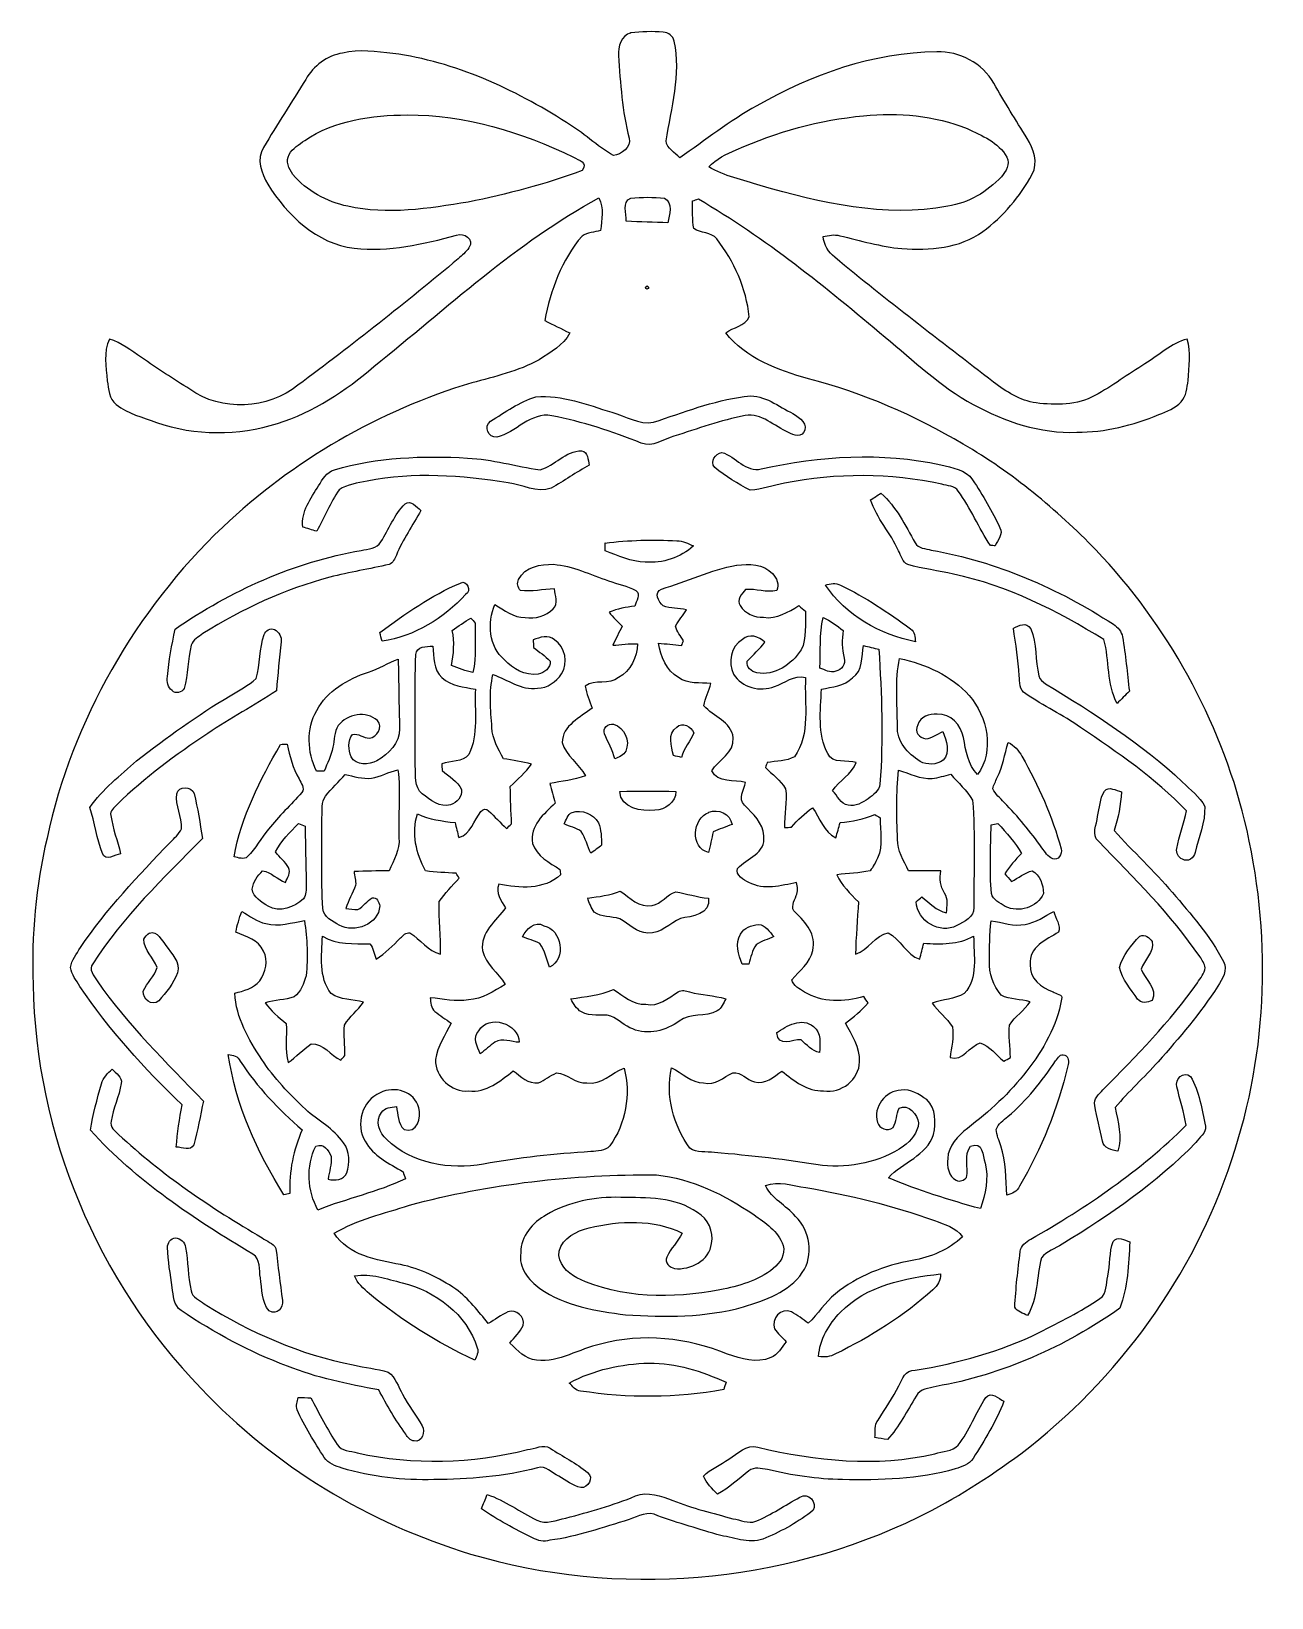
# Model space of a CAD drawing. Header units: centimetres. Extents: x -12.5 to 13.7, y -16.7 to 16.4.
import ezdxf

# ---------------------------------------------------------------- set-up
doc = ezdxf.new("R2010")
doc.units = ezdxf.units.CM
doc.header["$MEASUREMENT"] = 0
doc.layers.add('Camada 1', color=7, linetype='Continuous')

msp = doc.modelspace()

# ---------------------------------------------------------------- linework, layer by layer
at = {"layer": 'Camada 1', "color": 8}
for points, knots in [([(0.137, 16.406), (0.367, 16.434), (0.598, 16.438), (0.829, 16.421), (0.829, 16.421), (0.935, 16.415), (1.037, 16.338), (1.058, 16.231), (1.058, 16.231), (1.216, 15.523), (0.997, 14.815), (0.886, 14.12), (0.886, 14.12), (0.9, 13.956), (1.079, 13.875), (1.178, 13.761), (1.178, 13.761), (1.717, 14.136), (2.234, 14.547), (2.811, 14.863), (2.811, 14.863), (3.967, 15.524), (5.271, 15.992), (6.614, 16.001), (6.614, 16.001), (7.099, 16.021), (7.584, 15.767), (7.821, 15.338), (7.821, 15.338), (8.05, 14.946), (8.286, 14.557), (8.528, 14.173), (8.528, 14.173), (8.664, 13.954), (8.768, 13.658), (8.634, 13.415), (8.634, 13.415), (8.378, 12.944), (8.022, 12.521), (7.589, 12.203), (7.589, 12.203), (7.101, 11.844), (6.46, 11.807), (5.877, 11.842), (5.877, 11.842), (5.43, 11.883), (4.997, 12.01), (4.563, 12.115), (4.563, 12.115), (4.447, 12.148), (4.326, 12.122), (4.211, 12.099), (4.211, 12.099), (4.228, 11.92), (4.323, 11.767), (4.46, 11.658), (4.46, 11.658), (5.551, 10.743), (6.694, 9.892), (7.818, 9.018), (7.818, 9.018), (8.085, 8.813), (8.378, 8.629), (8.717, 8.577), (8.717, 8.577), (9.133, 8.529), (9.587, 8.521), (9.962, 8.736), (9.962, 8.736), (10.33, 8.934), (10.665, 9.187), (11.02, 9.406), (11.02, 9.406), (11.316, 9.584), (11.573, 9.842), (11.917, 9.928), (11.917, 9.928), (12, 9.643), (11.952, 9.343), (11.934, 9.052), (11.934, 9.052), (11.911, 8.896), (11.896, 8.725), (11.787, 8.601), (11.787, 8.601), (11.661, 8.465), (11.484, 8.4), (11.317, 8.33), (11.317, 8.33), (10.765, 8.105), (10.176, 7.956), (9.577, 7.958), (9.577, 7.958), (8.805, 7.924), (8.054, 8.184), (7.383, 8.545), (7.383, 8.545), (6.694, 8.925), (6.128, 9.475), (5.522, 9.967), (5.522, 9.967), (4.271, 11.026), (2.994, 12.068), (1.572, 12.892), (1.572, 12.892), (1.53, 12.878), (1.489, 12.865), (1.448, 12.851), (1.448, 12.851), (1.443, 12.656), (1.446, 12.459), (1.473, 12.266), (1.473, 12.266), (1.62, 12.165), (1.837, 12.193), (1.959, 12.05), (1.959, 12.05), (2.326, 11.572), (2.585, 11), (2.647, 10.398), (2.647, 10.398), (2.56, 10.209), (2.308, 10.176), (2.149, 10.061), (2.149, 10.061), (2.58, 9.519), (3.253, 9.267), (3.9, 9.09), (3.9, 9.09), (5.054, 8.795), (6.15, 8.306), (7.177, 7.707), (7.177, 7.707), (8.216, 7.103), (9.142, 6.323), (9.984, 5.469), (9.984, 5.469), (11.494, 3.872), (12.605, 1.89), (13.128, -0.248), (13.128, -0.248), (13.702, -2.603), (13.641, -5.124), (12.857, -7.424), (12.857, -7.424), (12.047, -9.888), (10.456, -12.081), (8.392, -13.648), (8.392, -13.648), (7.711, -14.15), (6.997, -14.612), (6.235, -14.984), (6.235, -14.984), (3.318, -16.413), (-0.137, -16.693), (-3.25, -15.77), (-3.25, -15.77), (-5.408, -15.117), (-7.401, -13.907), (-8.952, -12.268), (-8.952, -12.268), (-11.149, -9.998), (-12.456, -6.884), (-12.505, -3.722), (-12.505, -3.722), (-12.544, -2.684), (-12.454, -1.639), (-12.211, -0.629), (-12.211, -0.629), (-11.673, 1.874), (-10.342, 4.188), (-8.493, 5.953), (-8.493, 5.953), (-7.004, 7.359), (-5.187, 8.418), (-3.223, 9.002), (-3.223, 9.002), (-2.738, 9.131), (-2.242, 9.249), (-1.797, 9.491), (-1.797, 9.491), (-1.56, 9.65), (-1.282, 9.791), (-1.152, 10.059), (-1.152, 10.059), (-1.326, 10.148), (-1.504, 10.229), (-1.678, 10.319), (-1.678, 10.319), (-1.558, 10.966), (-1.325, 11.604), (-0.89, 12.108), (-0.89, 12.108), (-0.777, 12.189), (-0.629, 12.187), (-0.498, 12.224), (-0.498, 12.224), (-0.479, 12.454), (-0.415, 12.701), (-0.534, 12.915), (-0.534, 12.915), (-2.285, 11.964), (-3.749, 10.589), (-5.293, 9.349), (-5.293, 9.349), (-5.893, 8.831), (-6.571, 8.382), (-7.333, 8.145), (-7.333, 8.145), (-8.161, 7.882), (-9.073, 7.878), (-9.895, 8.167), (-9.895, 8.167), (-10.185, 8.275), (-10.504, 8.347), (-10.748, 8.547), (-10.748, 8.547), (-10.905, 8.661), (-10.911, 8.872), (-10.937, 9.045), (-10.937, 9.045), (-10.957, 9.338), (-11.025, 9.653), (-10.89, 9.93), (-10.89, 9.93), (-10.637, 9.852), (-10.431, 9.682), (-10.213, 9.538), (-10.213, 9.538), (-9.879, 9.304), (-9.535, 9.085), (-9.191, 8.867), (-9.191, 8.867), (-8.523, 8.389), (-7.538, 8.441), (-6.901, 8.951), (-6.901, 8.951), (-5.746, 9.811), (-4.615, 10.701), (-3.511, 11.626), (-3.511, 11.626), (-3.43, 11.698), (-3.344, 11.767), (-3.285, 11.858), (-3.285, 11.858), (-3.161, 12.045), (-3.393, 12.186), (-3.547, 12.126), (-3.547, 12.126), (-4.251, 11.937), (-4.978, 11.767), (-5.712, 11.85), (-5.712, 11.85), (-6.505, 11.945), (-7.134, 12.549), (-7.537, 13.203), (-7.537, 13.203), (-7.68, 13.428), (-7.782, 13.737), (-7.632, 13.983), (-7.632, 13.983), (-7.339, 14.466), (-7.032, 14.94), (-6.736, 15.422), (-6.736, 15.422), (-6.574, 15.711), (-6.286, 15.927), (-5.956, 15.977), (-5.956, 15.977), (-5.605, 16.06), (-5.245, 16.011), (-4.892, 15.971), (-4.892, 15.971), (-3.57, 15.795), (-2.335, 15.218), (-1.219, 14.509), (-1.219, 14.509), (-0.87, 14.301), (-0.577, 14.01), (-0.223, 13.812), (-0.223, 13.812), (-0.066, 13.831), (0.158, 13.987), (0.106, 14.175), (0.106, 14.175), (-0.041, 14.748), (-0.082, 15.339), (-0.116, 15.927), (-0.116, 15.927), (-0.143, 16.109), (-0.051, 16.35), (0.141, 16.404), (0.141, 16.404), (0.141, 16.404), (0.137, 16.406), (0.137, 16.406)], [0, 0, 0, 0, 0.013333, 0.013333, 0.013333, 0.013333, 0.026667, 0.026667, 0.026667, 0.026667, 0.04, 0.04, 0.04, 0.04, 0.053333, 0.053333, 0.053333, 0.053333, 0.066667, 0.066667, 0.066667, 0.066667, 0.08, 0.08, 0.08, 0.08, 0.093333, 0.093333, 0.093333, 0.093333, 0.106667, 0.106667, 0.106667, 0.106667, 0.12, 0.12, 0.12, 0.12, 0.133333, 0.133333, 0.133333, 0.133333, 0.146667, 0.146667, 0.146667, 0.146667, 0.16, 0.16, 0.16, 0.16, 0.173333, 0.173333, 0.173333, 0.173333, 0.186667, 0.186667, 0.186667, 0.186667, 0.2, 0.2, 0.2, 0.2, 0.213333, 0.213333, 0.213333, 0.213333, 0.226667, 0.226667, 0.226667, 0.226667, 0.24, 0.24, 0.24, 0.24, 0.253333, 0.253333, 0.253333, 0.253333, 0.266667, 0.266667, 0.266667, 0.266667, 0.28, 0.28, 0.28, 0.28, 0.293333, 0.293333, 0.293333, 0.293333, 0.306667, 0.306667, 0.306667, 0.306667, 0.32, 0.32, 0.32, 0.32, 0.333333, 0.333333, 0.333333, 0.333333, 0.346667, 0.346667, 0.346667, 0.346667, 0.36, 0.36, 0.36, 0.36, 0.373333, 0.373333, 0.373333, 0.373333, 0.386667, 0.386667, 0.386667, 0.386667, 0.4, 0.4, 0.4, 0.4, 0.413333, 0.413333, 0.413333, 0.413333, 0.426667, 0.426667, 0.426667, 0.426667, 0.44, 0.44, 0.44, 0.44, 0.453333, 0.453333, 0.453333, 0.453333, 0.466667, 0.466667, 0.466667, 0.466667, 0.48, 0.48, 0.48, 0.48, 0.493333, 0.493333, 0.493333, 0.493333, 0.506667, 0.506667, 0.506667, 0.506667, 0.52, 0.52, 0.52, 0.52, 0.533333, 0.533333, 0.533333, 0.533333, 0.546667, 0.546667, 0.546667, 0.546667, 0.56, 0.56, 0.56, 0.56, 0.573333, 0.573333, 0.573333, 0.573333, 0.586667, 0.586667, 0.586667, 0.586667, 0.6, 0.6, 0.6, 0.6, 0.613333, 0.613333, 0.613333, 0.613333, 0.626667, 0.626667, 0.626667, 0.626667, 0.64, 0.64, 0.64, 0.64, 0.653333, 0.653333, 0.653333, 0.653333, 0.666667, 0.666667, 0.666667, 0.666667, 0.68, 0.68, 0.68, 0.68, 0.693333, 0.693333, 0.693333, 0.693333, 0.706667, 0.706667, 0.706667, 0.706667, 0.72, 0.72, 0.72, 0.72, 0.733333, 0.733333, 0.733333, 0.733333, 0.746667, 0.746667, 0.746667, 0.746667, 0.76, 0.76, 0.76, 0.76, 0.773333, 0.773333, 0.773333, 0.773333, 0.786667, 0.786667, 0.786667, 0.786667, 0.8, 0.8, 0.8, 0.8, 0.813333, 0.813333, 0.813333, 0.813333, 0.826667, 0.826667, 0.826667, 0.826667, 0.84, 0.84, 0.84, 0.84, 0.853333, 0.853333, 0.853333, 0.853333, 0.866667, 0.866667, 0.866667, 0.866667, 0.88, 0.88, 0.88, 0.88, 0.893333, 0.893333, 0.893333, 0.893333, 0.906667, 0.906667, 0.906667, 0.906667, 0.92, 0.92, 0.92, 0.92, 0.933333, 0.933333, 0.933333, 0.933333, 0.946667, 0.946667, 0.946667, 0.946667, 0.96, 0.96, 0.96, 0.96, 0.973333, 0.973333, 0.973333, 0.973333, 1, 1, 1, 1]), ([(-4.589, 14.67), (-5.336, 14.664), (-6.124, 14.557), (-6.759, 14.132), (-6.759, 14.132), (-6.876, 14.042), (-7.02, 13.967), (-7.091, 13.831), (-7.091, 13.831), (-7.164, 13.694), (-7.095, 13.528), (-7.011, 13.412), (-7.011, 13.412), (-6.717, 13.062), (-6.293, 12.831), (-5.849, 12.737), (-5.849, 12.737), (-5.007, 12.549), (-4.137, 12.688), (-3.298, 12.826), (-3.298, 12.826), (-2.483, 12.996), (-1.668, 13.197), (-0.889, 13.493), (-0.889, 13.493), (-0.757, 13.674), (-0.965, 13.71), (-1.073, 13.775), (-1.073, 13.775), (-2.167, 14.307), (-3.365, 14.674), (-4.589, 14.671), (-4.589, 14.671), (-4.589, 14.671), (-4.589, 14.67), (-4.589, 14.67)], [0, 0, 0, 0, 0.1, 0.1, 0.1, 0.1, 0.2, 0.2, 0.2, 0.2, 0.3, 0.3, 0.3, 0.3, 0.4, 0.4, 0.4, 0.4, 0.5, 0.5, 0.5, 0.5, 0.6, 0.6, 0.6, 0.6, 0.7, 0.7, 0.7, 0.7, 0.8, 0.8, 0.8, 0.8, 1, 1, 1, 1]), ([(5.067, 14.651), (4.136, 14.566), (3.225, 14.311), (2.372, 13.931), (2.372, 13.931), (2.158, 13.848), (1.951, 13.736), (1.789, 13.572), (1.789, 13.572), (2.12, 13.368), (2.516, 13.307), (2.877, 13.174), (2.877, 13.174), (4.16, 12.814), (5.513, 12.485), (6.848, 12.739), (6.848, 12.739), (7.285, 12.807), (7.685, 13.04), (7.983, 13.363), (7.983, 13.363), (8.073, 13.472), (8.181, 13.634), (8.098, 13.775), (8.098, 13.775), (7.928, 14.096), (7.563, 14.23), (7.257, 14.382), (7.257, 14.382), (6.567, 14.663), (5.803, 14.723), (5.067, 14.652), (5.067, 14.652), (5.067, 14.652), (5.067, 14.651), (5.067, 14.651)], [0, 0, 0, 0, 0.1, 0.1, 0.1, 0.1, 0.2, 0.2, 0.2, 0.2, 0.3, 0.3, 0.3, 0.3, 0.4, 0.4, 0.4, 0.4, 0.5, 0.5, 0.5, 0.5, 0.6, 0.6, 0.6, 0.6, 0.7, 0.7, 0.7, 0.7, 0.8, 0.8, 0.8, 0.8, 1, 1, 1, 1]), ([(0.14, 12.908), (-0.052, 12.827), (0.047, 12.582), (0.046, 12.424), (0.046, 12.424), (0.339, 12.402), (0.632, 12.399), (0.926, 12.39), (0.926, 12.39), (0.955, 12.557), (1.041, 12.811), (0.855, 12.908), (0.855, 12.908), (0.619, 12.933), (0.375, 12.934), (0.14, 12.907), (0.14, 12.907), (0.14, 12.907), (0.14, 12.908), (0.14, 12.908)], [0, 0, 0, 0, 0.166667, 0.166667, 0.166667, 0.166667, 0.333333, 0.333333, 0.333333, 0.333333, 0.5, 0.5, 0.5, 0.5, 0.666667, 0.666667, 0.666667, 0.666667, 1, 1, 1, 1]), ([(0.485, 11.055), (0.438, 11.031), (0.438, 11.007), (0.484, 10.983), (0.484, 10.983), (0.531, 11.007), (0.531, 11.031), (0.485, 11.055), (0.485, 11.055), (0.485, 11.055), (0.485, 11.055), (0.485, 11.055)], [0, 0, 0, 0, 0.25, 0.25, 0.25, 0.25, 0.5, 0.5, 0.5, 0.5, 1, 1, 1, 1]), ([(-1.867, 8.707), (-2.215, 8.601), (-2.521, 8.382), (-2.827, 8.191), (-2.827, 8.191), (-2.98, 8.085), (-2.874, 7.836), (-2.696, 7.853), (-2.696, 7.853), (-2.289, 7.949), (-1.978, 8.392), (-1.529, 8.308), (-1.529, 8.308), (-0.881, 8.181), (-0.252, 7.972), (0.362, 7.73), (0.362, 7.73), (0.604, 7.628), (0.83, 7.809), (1.055, 7.875), (1.055, 7.875), (1.553, 8.03), (2.045, 8.214), (2.559, 8.31), (2.559, 8.31), (2.91, 8.376), (3.178, 8.076), (3.479, 7.955), (3.479, 7.955), (3.58, 7.878), (3.777, 7.845), (3.822, 8.001), (3.822, 8.001), (3.875, 8.195), (3.65, 8.303), (3.517, 8.382), (3.517, 8.382), (3.211, 8.54), (2.909, 8.785), (2.542, 8.712), (2.542, 8.712), (1.879, 8.625), (1.252, 8.377), (0.621, 8.169), (0.621, 8.169), (0.309, 8.109), (0.032, 8.308), (-0.261, 8.38), (-0.261, 8.38), (-0.783, 8.542), (-1.313, 8.754), (-1.868, 8.708), (-1.868, 8.708), (-1.868, 8.708), (-1.867, 8.707), (-1.867, 8.707)], [0, 0, 0, 0, 0.066667, 0.066667, 0.066667, 0.066667, 0.133333, 0.133333, 0.133333, 0.133333, 0.2, 0.2, 0.2, 0.2, 0.266667, 0.266667, 0.266667, 0.266667, 0.333333, 0.333333, 0.333333, 0.333333, 0.4, 0.4, 0.4, 0.4, 0.466667, 0.466667, 0.466667, 0.466667, 0.533333, 0.533333, 0.533333, 0.533333, 0.6, 0.6, 0.6, 0.6, 0.666667, 0.666667, 0.666667, 0.666667, 0.733333, 0.733333, 0.733333, 0.733333, 0.8, 0.8, 0.8, 0.8, 0.866667, 0.866667, 0.866667, 0.866667, 1, 1, 1, 1]), ([(-1.778, 7.164), (-2.291, 7.236), (-2.793, 7.387), (-3.314, 7.412), (-3.314, 7.412), (-4.258, 7.464), (-5.221, 7.435), (-6.132, 7.161), (-6.132, 7.161), (-6.299, 7.12), (-6.38, 6.956), (-6.466, 6.825), (-6.466, 6.825), (-6.626, 6.557), (-6.839, 6.283), (-6.802, 5.951), (-6.802, 5.951), (-6.703, 5.922), (-6.604, 5.893), (-6.505, 5.865), (-6.505, 5.865), (-6.335, 6.15), (-6.223, 6.469), (-6.029, 6.738), (-6.029, 6.738), (-5.859, 6.862), (-5.636, 6.879), (-5.436, 6.924), (-5.436, 6.924), (-4.452, 7.122), (-3.438, 7.045), (-2.454, 6.886), (-2.454, 6.886), (-2.152, 6.858), (-1.849, 6.664), (-1.544, 6.773), (-1.544, 6.773), (-1.271, 6.93), (-1.012, 7.111), (-0.737, 7.264), (-0.737, 7.264), (-0.774, 7.365), (-0.754, 7.549), (-0.899, 7.566), (-0.899, 7.566), (-1.243, 7.569), (-1.465, 7.247), (-1.778, 7.165), (-1.778, 7.165), (-1.778, 7.165), (-1.778, 7.164), (-1.778, 7.164)], [0, 0, 0, 0, 0.071429, 0.071429, 0.071429, 0.071429, 0.142857, 0.142857, 0.142857, 0.142857, 0.214286, 0.214286, 0.214286, 0.214286, 0.285714, 0.285714, 0.285714, 0.285714, 0.357143, 0.357143, 0.357143, 0.357143, 0.428571, 0.428571, 0.428571, 0.428571, 0.5, 0.5, 0.5, 0.5, 0.571429, 0.571429, 0.571429, 0.571429, 0.642857, 0.642857, 0.642857, 0.642857, 0.714286, 0.714286, 0.714286, 0.714286, 0.785714, 0.785714, 0.785714, 0.785714, 0.857143, 0.857143, 0.857143, 0.857143, 1, 1, 1, 1]), ([(1.918, 7.21), (2.146, 7.022), (2.405, 6.865), (2.67, 6.735), (2.67, 6.735), (2.917, 6.745), (3.151, 6.834), (3.393, 6.878), (3.393, 6.878), (4.489, 7.098), (5.63, 7.095), (6.724, 6.861), (6.724, 6.861), (6.835, 6.819), (6.996, 6.829), (7.067, 6.713), (7.067, 6.713), (7.334, 6.354), (7.504, 5.935), (7.749, 5.561), (7.749, 5.561), (7.775, 5.56), (7.828, 5.559), (7.854, 5.558), (7.854, 5.558), (7.901, 5.678), (8.028, 5.804), (7.953, 5.938), (7.953, 5.938), (7.782, 6.287), (7.592, 6.628), (7.374, 6.95), (7.374, 6.95), (7.226, 7.177), (6.939, 7.205), (6.701, 7.267), (6.701, 7.267), (5.451, 7.545), (4.146, 7.457), (2.903, 7.184), (2.903, 7.184), (2.575, 7.097), (2.359, 7.451), (2.07, 7.53), (2.07, 7.53), (1.93, 7.505), (1.808, 7.35), (1.918, 7.209), (1.918, 7.209), (1.918, 7.209), (1.918, 7.21), (1.918, 7.21)], [0, 0, 0, 0, 0.071429, 0.071429, 0.071429, 0.071429, 0.142857, 0.142857, 0.142857, 0.142857, 0.214286, 0.214286, 0.214286, 0.214286, 0.285714, 0.285714, 0.285714, 0.285714, 0.357143, 0.357143, 0.357143, 0.357143, 0.428571, 0.428571, 0.428571, 0.428571, 0.5, 0.5, 0.5, 0.5, 0.571429, 0.571429, 0.571429, 0.571429, 0.642857, 0.642857, 0.642857, 0.642857, 0.714286, 0.714286, 0.714286, 0.714286, 0.785714, 0.785714, 0.785714, 0.785714, 0.857143, 0.857143, 0.857143, 0.857143, 1, 1, 1, 1]), ([(5.214, 6.528), (5.341, 6.134), (5.641, 5.828), (5.804, 5.451), (5.804, 5.451), (5.863, 5.354), (5.885, 5.21), (6, 5.158), (6, 5.158), (6.319, 5.068), (6.649, 5.031), (6.971, 4.956), (6.971, 4.956), (8.113, 4.716), (9.166, 4.18), (10.152, 3.571), (10.152, 3.571), (10.272, 3.129), (10.208, 2.634), (10.43, 2.221), (10.43, 2.221), (10.518, 2.307), (10.604, 2.395), (10.691, 2.482), (10.691, 2.482), (10.646, 2.865), (10.611, 3.25), (10.544, 3.629), (10.544, 3.629), (10.527, 3.743), (10.449, 3.836), (10.353, 3.895), (10.353, 3.895), (9.186, 4.659), (7.876, 5.219), (6.5, 5.467), (6.5, 5.467), (6.384, 5.501), (6.219, 5.493), (6.157, 5.621), (6.157, 5.621), (5.946, 5.99), (5.76, 6.385), (5.432, 6.668), (5.432, 6.668), (5.359, 6.621), (5.287, 6.574), (5.214, 6.527), (5.214, 6.527), (5.214, 6.527), (5.214, 6.528), (5.214, 6.528)], [0, 0, 0, 0, 0.071429, 0.071429, 0.071429, 0.071429, 0.142857, 0.142857, 0.142857, 0.142857, 0.214286, 0.214286, 0.214286, 0.214286, 0.285714, 0.285714, 0.285714, 0.285714, 0.357143, 0.357143, 0.357143, 0.357143, 0.428571, 0.428571, 0.428571, 0.428571, 0.5, 0.5, 0.5, 0.5, 0.571429, 0.571429, 0.571429, 0.571429, 0.642857, 0.642857, 0.642857, 0.642857, 0.714286, 0.714286, 0.714286, 0.714286, 0.785714, 0.785714, 0.785714, 0.785714, 0.857143, 0.857143, 0.857143, 0.857143, 1, 1, 1, 1]), ([(-4.636, 6.441), (-4.864, 6.216), (-4.975, 5.907), (-5.147, 5.642), (-5.147, 5.642), (-5.231, 5.497), (-5.42, 5.489), (-5.564, 5.458), (-5.564, 5.458), (-6.983, 5.212), (-8.323, 4.607), (-9.503, 3.791), (-9.503, 3.791), (-9.565, 3.459), (-9.642, 3.128), (-9.659, 2.79), (-9.659, 2.79), (-9.686, 2.683), (-9.654, 2.561), (-9.567, 2.493), (-9.567, 2.493), (-9.496, 2.42), (-9.352, 2.447), (-9.311, 2.539), (-9.311, 2.539), (-9.22, 2.836), (-9.237, 3.152), (-9.159, 3.452), (-9.159, 3.452), (-9.128, 3.573), (-9.004, 3.628), (-8.913, 3.698), (-8.913, 3.698), (-8.083, 4.226), (-7.176, 4.633), (-6.227, 4.893), (-6.227, 4.893), (-5.811, 4.998), (-5.387, 5.066), (-4.97, 5.163), (-4.97, 5.163), (-4.885, 5.189), (-4.857, 5.285), (-4.82, 5.356), (-4.82, 5.356), (-4.685, 5.692), (-4.47, 5.986), (-4.301, 6.305), (-4.301, 6.305), (-4.393, 6.376), (-4.507, 6.532), (-4.635, 6.443), (-4.635, 6.443), (-4.635, 6.443), (-4.636, 6.441), (-4.636, 6.441)], [0, 0, 0, 0, 0.066667, 0.066667, 0.066667, 0.066667, 0.133333, 0.133333, 0.133333, 0.133333, 0.2, 0.2, 0.2, 0.2, 0.266667, 0.266667, 0.266667, 0.266667, 0.333333, 0.333333, 0.333333, 0.333333, 0.4, 0.4, 0.4, 0.4, 0.466667, 0.466667, 0.466667, 0.466667, 0.533333, 0.533333, 0.533333, 0.533333, 0.6, 0.6, 0.6, 0.6, 0.666667, 0.666667, 0.666667, 0.666667, 0.733333, 0.733333, 0.733333, 0.733333, 0.8, 0.8, 0.8, 0.8, 0.866667, 0.866667, 0.866667, 0.866667, 1, 1, 1, 1]), ([(-0.404, 5.613), (-0.403, 5.559), (-0.402, 5.504), (-0.4, 5.449), (-0.4, 5.449), (-0.126, 5.346), (0.148, 5.213), (0.447, 5.211), (0.447, 5.211), (0.814, 5.181), (1.194, 5.304), (1.466, 5.552), (1.466, 5.552), (1.356, 5.605), (1.242, 5.66), (1.117, 5.663), (1.117, 5.663), (0.61, 5.687), (0.099, 5.68), (-0.405, 5.612), (-0.405, 5.612), (-0.405, 5.612), (-0.404, 5.613), (-0.404, 5.613)], [0, 0, 0, 0, 0.142857, 0.142857, 0.142857, 0.142857, 0.285714, 0.285714, 0.285714, 0.285714, 0.428571, 0.428571, 0.428571, 0.428571, 0.571429, 0.571429, 0.571429, 0.571429, 0.714286, 0.714286, 0.714286, 0.714286, 1, 1, 1, 1]), ([(-2.232, 4.845), (-2.278, 4.768), (-2.245, 4.675), (-2.195, 4.608), (-2.195, 4.608), (-1.957, 4.578), (-1.716, 4.638), (-1.477, 4.646), (-1.477, 4.646), (-1.461, 4.507), (-1.391, 4.337), (-1.501, 4.223), (-1.501, 4.223), (-1.652, 4.071), (-1.884, 4.006), (-2.094, 4.04), (-2.094, 4.04), (-2.342, 4.03), (-2.531, 4.205), (-2.739, 4.311), (-2.739, 4.311), (-2.891, 3.932), (-2.867, 3.42), (-2.532, 3.145), (-2.532, 3.145), (-2.356, 2.942), (-2.094, 2.807), (-1.819, 2.842), (-1.819, 2.842), (-1.694, 2.878), (-1.545, 2.964), (-1.568, 3.115), (-1.568, 3.115), (-1.666, 3.231), (-1.8, 3.309), (-1.915, 3.406), (-1.915, 3.406), (-1.919, 3.46), (-1.923, 3.514), (-1.927, 3.568), (-1.927, 3.568), (-1.783, 3.616), (-1.604, 3.686), (-1.474, 3.57), (-1.474, 3.57), (-1.241, 3.418), (-1.182, 3.079), (-1.322, 2.845), (-1.322, 2.845), (-1.442, 2.68), (-1.622, 2.546), (-1.834, 2.543), (-1.834, 2.543), (-2.182, 2.497), (-2.463, 2.728), (-2.775, 2.832), (-2.775, 2.832), (-2.862, 2.467), (-2.83, 2.084), (-2.796, 1.714), (-2.796, 1.714), (-2.794, 1.471), (-2.66, 1.262), (-2.555, 1.051), (-2.555, 1.051), (-2.354, 1.025), (-2.154, 0.989), (-1.957, 0.938), (-1.957, 0.938), (-2.088, 0.763), (-2.253, 0.617), (-2.409, 0.465), (-2.409, 0.465), (-2.404, 0.201), (-2.396, -0.062), (-2.381, -0.326), (-2.381, -0.326), (-2.418, -0.358), (-2.455, -0.391), (-2.492, -0.424), (-2.492, -0.424), (-2.618, -0.299), (-2.739, -0.17), (-2.869, -0.05), (-2.869, -0.05), (-2.91, 0), (-3, -0.009), (-3.03, -0.066), (-3.03, -0.066), (-3.185, -0.252), (-3.238, -0.545), (-3.498, -0.615), (-3.498, -0.615), (-3.526, -0.51), (-3.552, -0.403), (-3.578, -0.299), (-3.578, -0.299), (-3.85, -0.266), (-4.125, -0.233), (-4.375, -0.115), (-4.375, -0.115), (-4.5, -0.523), (-4.405, -0.957), (-4.202, -1.321), (-4.202, -1.321), (-3.986, -1.348), (-3.768, -1.358), (-3.551, -1.37), (-3.551, -1.37), (-3.532, -1.404), (-3.513, -1.438), (-3.494, -1.473), (-3.494, -1.473), (-3.632, -1.64), (-3.797, -1.786), (-3.912, -1.97), (-3.912, -1.97), (-3.923, -2.341), (-3.874, -2.713), (-3.888, -3.085), (-3.888, -3.085), (-4.153, -3.011), (-4.311, -2.77), (-4.534, -2.63), (-4.534, -2.63), (-4.617, -2.62), (-4.678, -2.688), (-4.735, -2.738), (-4.735, -2.738), (-4.894, -2.901), (-5.054, -3.065), (-5.245, -3.19), (-5.245, -3.19), (-5.292, -3.081), (-5.308, -2.956), (-5.38, -2.86), (-5.38, -2.86), (-5.722, -2.861), (-6.076, -2.885), (-6.383, -2.704), (-6.383, -2.704), (-6.398, -3.11), (-6.469, -3.572), (-6.2, -3.914), (-6.2, -3.914), (-6.006, -4.056), (-5.739, -4.028), (-5.518, -4.1), (-5.518, -4.1), (-5.633, -4.275), (-5.814, -4.399), (-5.917, -4.582), (-5.917, -4.582), (-5.936, -4.796), (-5.908, -5.012), (-5.908, -5.228), (-5.908, -5.228), (-5.936, -5.259), (-5.964, -5.29), (-5.992, -5.322), (-5.992, -5.322), (-6.211, -5.223), (-6.369, -4.964), (-6.623, -4.979), (-6.623, -4.979), (-6.793, -5.102), (-6.94, -5.253), (-7.111, -5.374), (-7.111, -5.374), (-7.178, -5.104), (-7.138, -4.822), (-7.148, -4.548), (-7.148, -4.548), (-7.311, -4.417), (-7.477, -4.283), (-7.596, -4.108), (-7.596, -4.108), (-7.394, -4.049), (-7.177, -4.054), (-6.979, -3.982), (-6.979, -3.982), (-6.838, -3.878), (-6.777, -3.699), (-6.728, -3.538), (-6.728, -3.538), (-6.686, -3.151), (-6.707, -2.758), (-6.764, -2.373), (-6.764, -2.373), (-7.033, -2.41), (-7.31, -2.511), (-7.581, -2.435), (-7.581, -2.435), (-7.77, -2.394), (-7.923, -2.268), (-8.091, -2.181), (-8.091, -2.181), (-8.145, -2.323), (-8.187, -2.469), (-8.216, -2.618), (-8.216, -2.618), (-7.998, -2.714), (-7.733, -2.771), (-7.633, -3.017), (-7.633, -3.017), (-7.517, -3.215), (-7.584, -3.467), (-7.709, -3.644), (-7.709, -3.644), (-7.84, -3.809), (-8.05, -3.857), (-8.241, -3.908), (-8.241, -3.908), (-8.207, -4.423), (-7.951, -4.891), (-7.665, -5.309), (-7.665, -5.309), (-7.413, -5.704), (-7.08, -6.039), (-6.743, -6.362), (-6.743, -6.362), (-6.479, -6.604), (-6.141, -6.77), (-5.938, -7.074), (-5.938, -7.074), (-5.794, -7.25), (-5.808, -7.501), (-5.868, -7.706), (-5.868, -7.706), (-5.932, -7.86), (-6.12, -7.88), (-6.262, -7.84), (-6.262, -7.84), (-6.241, -7.681), (-6.191, -7.524), (-6.198, -7.362), (-6.198, -7.362), (-6.26, -7.234), (-6.343, -7.066), (-6.527, -7.144), (-6.527, -7.144), (-6.734, -7.572), (-6.704, -8.082), (-6.479, -8.495), (-6.479, -8.495), (-5.871, -8.246), (-5.217, -8.119), (-4.625, -7.831), (-4.625, -7.831), (-4.643, -7.781), (-4.661, -7.732), (-4.679, -7.683), (-4.679, -7.683), (-4.974, -7.512), (-5.309, -7.35), (-5.481, -7.04), (-5.481, -7.04), (-5.692, -6.694), (-5.547, -6.168), (-5.161, -6.016), (-5.161, -6.016), (-4.869, -5.853), (-4.431, -5.99), (-4.344, -6.331), (-4.344, -6.331), (-4.288, -6.531), (-4.378, -6.887), (-4.658, -6.789), (-4.658, -6.789), (-4.792, -6.666), (-4.78, -6.466), (-4.819, -6.304), (-4.819, -6.304), (-4.931, -6.322), (-5.064, -6.327), (-5.136, -6.428), (-5.136, -6.428), (-5.271, -6.607), (-5.185, -6.87), (-5.023, -7.005), (-5.023, -7.005), (-4.487, -7.513), (-3.687, -7.65), (-2.979, -7.523), (-2.979, -7.523), (-2.228, -7.383), (-1.466, -7.308), (-0.704, -7.259), (-0.704, -7.259), (-0.566, -7.237), (-0.398, -7.256), (-0.303, -7.136), (-0.303, -7.136), (0.036, -6.666), (0.144, -6.053), (0, -5.49), (0, -5.49), (-0.268, -5.586), (-0.479, -5.856), (-0.787, -5.804), (-0.787, -5.804), (-1.036, -5.838), (-1.198, -5.591), (-1.434, -5.595), (-1.434, -5.595), (-1.567, -5.652), (-1.678, -5.751), (-1.814, -5.801), (-1.814, -5.801), (-2.033, -5.832), (-2.184, -5.662), (-2.346, -5.551), (-2.346, -5.551), (-2.621, -5.764), (-2.918, -6.015), (-3.292, -5.975), (-3.292, -5.975), (-3.659, -6.004), (-4, -5.681), (-3.994, -5.313), (-3.994, -5.313), (-3.953, -5.027), (-3.785, -4.793), (-3.66, -4.541), (-3.66, -4.541), (-3.777, -4.46), (-3.896, -4.382), (-4.006, -4.292), (-4.006, -4.292), (-4.094, -4.224), (-4.09, -4.103), (-4.101, -4.003), (-4.101, -4.003), (-3.833, -4.031), (-3.563, -4.095), (-3.292, -4.046), (-3.292, -4.046), (-3.003, -4.032), (-2.762, -3.863), (-2.518, -3.726), (-2.518, -3.726), (-2.662, -3.475), (-2.927, -3.299), (-2.997, -3.005), (-2.997, -3.005), (-3.05, -2.625), (-2.709, -2.374), (-2.509, -2.099), (-2.509, -2.099), (-2.611, -1.953), (-2.721, -1.785), (-2.654, -1.6), (-2.654, -1.6), (-2.214, -1.688), (-1.7, -1.729), (-1.344, -1.404), (-1.344, -1.404), (-1.348, -1.376), (-1.354, -1.32), (-1.358, -1.292), (-1.358, -1.292), (-1.574, -1.145), (-1.855, -1.01), (-1.936, -0.739), (-1.936, -0.739), (-2.007, -0.374), (-1.694, -0.11), (-1.459, 0.113), (-1.459, 0.113), (-1.491, 0.253), (-1.532, 0.39), (-1.574, 0.527), (-1.574, 0.527), (-1.321, 0.573), (-1.065, 0.607), (-0.82, 0.691), (-0.82, 0.691), (-0.952, 0.945), (-1.24, 1.113), (-1.31, 1.397), (-1.31, 1.397), (-1.311, 1.757), (-0.918, 1.929), (-0.679, 2.122), (-0.679, 2.122), (-0.725, 2.278), (-0.805, 2.426), (-0.823, 2.589), (-0.823, 2.589), (-0.618, 2.741), (-0.319, 2.602), (-0.118, 2.769), (-0.118, 2.769), (0.129, 2.911), (0.285, 3.198), (0.28, 3.481), (0.28, 3.481), (0.106, 3.495), (-0.068, 3.461), (-0.241, 3.451), (-0.241, 3.451), (-0.176, 3.588), (-0.108, 3.722), (-0.041, 3.857), (-0.041, 3.857), (-0.14, 3.948), (-0.235, 4.044), (-0.318, 4.15), (-0.318, 4.15), (-0.145, 4.223), (0.041, 4.259), (0.228, 4.277), (0.228, 4.277), (0.25, 4.382), (0.362, 4.531), (0.248, 4.612), (0.248, 4.612), (0.067, 4.707), (-0.14, 4.743), (-0.33, 4.817), (-0.33, 4.817), (-0.715, 4.941), (-1.087, 5.136), (-1.497, 5.164), (-1.497, 5.164), (-1.768, 5.168), (-2.1, 5.116), (-2.232, 4.843), (-2.232, 4.843), (-2.232, 4.843), (-2.232, 4.845), (-2.232, 4.845)], [0, 0, 0, 0, 0.009174, 0.009174, 0.009174, 0.009174, 0.018349, 0.018349, 0.018349, 0.018349, 0.027523, 0.027523, 0.027523, 0.027523, 0.036697, 0.036697, 0.036697, 0.036697, 0.045872, 0.045872, 0.045872, 0.045872, 0.055046, 0.055046, 0.055046, 0.055046, 0.06422, 0.06422, 0.06422, 0.06422, 0.073394, 0.073394, 0.073394, 0.073394, 0.082569, 0.082569, 0.082569, 0.082569, 0.091743, 0.091743, 0.091743, 0.091743, 0.100917, 0.100917, 0.100917, 0.100917, 0.110092, 0.110092, 0.110092, 0.110092, 0.119266, 0.119266, 0.119266, 0.119266, 0.12844, 0.12844, 0.12844, 0.12844, 0.137615, 0.137615, 0.137615, 0.137615, 0.146789, 0.146789, 0.146789, 0.146789, 0.155963, 0.155963, 0.155963, 0.155963, 0.165138, 0.165138, 0.165138, 0.165138, 0.174312, 0.174312, 0.174312, 0.174312, 0.183486, 0.183486, 0.183486, 0.183486, 0.192661, 0.192661, 0.192661, 0.192661, 0.201835, 0.201835, 0.201835, 0.201835, 0.211009, 0.211009, 0.211009, 0.211009, 0.220183, 0.220183, 0.220183, 0.220183, 0.229358, 0.229358, 0.229358, 0.229358, 0.238532, 0.238532, 0.238532, 0.238532, 0.247706, 0.247706, 0.247706, 0.247706, 0.256881, 0.256881, 0.256881, 0.256881, 0.266055, 0.266055, 0.266055, 0.266055, 0.275229, 0.275229, 0.275229, 0.275229, 0.284404, 0.284404, 0.284404, 0.284404, 0.293578, 0.293578, 0.293578, 0.293578, 0.302752, 0.302752, 0.302752, 0.302752, 0.311927, 0.311927, 0.311927, 0.311927, 0.321101, 0.321101, 0.321101, 0.321101, 0.330275, 0.330275, 0.330275, 0.330275, 0.33945, 0.33945, 0.33945, 0.33945, 0.348624, 0.348624, 0.348624, 0.348624, 0.357798, 0.357798, 0.357798, 0.357798, 0.366972, 0.366972, 0.366972, 0.366972, 0.376147, 0.376147, 0.376147, 0.376147, 0.385321, 0.385321, 0.385321, 0.385321, 0.394495, 0.394495, 0.394495, 0.394495, 0.40367, 0.40367, 0.40367, 0.40367, 0.412844, 0.412844, 0.412844, 0.412844, 0.422018, 0.422018, 0.422018, 0.422018, 0.431193, 0.431193, 0.431193, 0.431193, 0.440367, 0.440367, 0.440367, 0.440367, 0.449541, 0.449541, 0.449541, 0.449541, 0.458716, 0.458716, 0.458716, 0.458716, 0.46789, 0.46789, 0.46789, 0.46789, 0.477064, 0.477064, 0.477064, 0.477064, 0.486239, 0.486239, 0.486239, 0.486239, 0.495413, 0.495413, 0.495413, 0.495413, 0.504587, 0.504587, 0.504587, 0.504587, 0.513761, 0.513761, 0.513761, 0.513761, 0.522936, 0.522936, 0.522936, 0.522936, 0.53211, 0.53211, 0.53211, 0.53211, 0.541284, 0.541284, 0.541284, 0.541284, 0.550459, 0.550459, 0.550459, 0.550459, 0.559633, 0.559633, 0.559633, 0.559633, 0.568807, 0.568807, 0.568807, 0.568807, 0.577982, 0.577982, 0.577982, 0.577982, 0.587156, 0.587156, 0.587156, 0.587156, 0.59633, 0.59633, 0.59633, 0.59633, 0.605505, 0.605505, 0.605505, 0.605505, 0.614679, 0.614679, 0.614679, 0.614679, 0.623853, 0.623853, 0.623853, 0.623853, 0.633028, 0.633028, 0.633028, 0.633028, 0.642202, 0.642202, 0.642202, 0.642202, 0.651376, 0.651376, 0.651376, 0.651376, 0.66055, 0.66055, 0.66055, 0.66055, 0.669725, 0.669725, 0.669725, 0.669725, 0.678899, 0.678899, 0.678899, 0.678899, 0.688073, 0.688073, 0.688073, 0.688073, 0.697248, 0.697248, 0.697248, 0.697248, 0.706422, 0.706422, 0.706422, 0.706422, 0.715596, 0.715596, 0.715596, 0.715596, 0.724771, 0.724771, 0.724771, 0.724771, 0.733945, 0.733945, 0.733945, 0.733945, 0.743119, 0.743119, 0.743119, 0.743119, 0.752294, 0.752294, 0.752294, 0.752294, 0.761468, 0.761468, 0.761468, 0.761468, 0.770642, 0.770642, 0.770642, 0.770642, 0.779817, 0.779817, 0.779817, 0.779817, 0.788991, 0.788991, 0.788991, 0.788991, 0.798165, 0.798165, 0.798165, 0.798165, 0.807339, 0.807339, 0.807339, 0.807339, 0.816514, 0.816514, 0.816514, 0.816514, 0.825688, 0.825688, 0.825688, 0.825688, 0.834862, 0.834862, 0.834862, 0.834862, 0.844037, 0.844037, 0.844037, 0.844037, 0.853211, 0.853211, 0.853211, 0.853211, 0.862385, 0.862385, 0.862385, 0.862385, 0.87156, 0.87156, 0.87156, 0.87156, 0.880734, 0.880734, 0.880734, 0.880734, 0.889908, 0.889908, 0.889908, 0.889908, 0.899083, 0.899083, 0.899083, 0.899083, 0.908257, 0.908257, 0.908257, 0.908257, 0.917431, 0.917431, 0.917431, 0.917431, 0.926606, 0.926606, 0.926606, 0.926606, 0.93578, 0.93578, 0.93578, 0.93578, 0.944954, 0.944954, 0.944954, 0.944954, 0.954128, 0.954128, 0.954128, 0.954128, 0.963303, 0.963303, 0.963303, 0.963303, 0.972477, 0.972477, 0.972477, 0.972477, 0.981651, 0.981651, 0.981651, 0.981651, 1, 1, 1, 1]), ([(2.38, 5.143), (1.83, 5.05), (1.323, 4.801), (0.792, 4.64), (0.792, 4.64), (0.62, 4.576), (0.732, 4.369), (0.826, 4.284), (0.826, 4.284), (0.982, 4.231), (1.154, 4.233), (1.317, 4.203), (1.317, 4.203), (1.25, 4.082), (1.155, 3.979), (1.089, 3.858), (1.089, 3.858), (1.113, 3.741), (1.195, 3.647), (1.255, 3.546), (1.255, 3.546), (1.241, 3.512), (1.228, 3.478), (1.215, 3.444), (1.215, 3.444), (1.052, 3.465), (0.888, 3.483), (0.724, 3.496), (0.724, 3.496), (0.784, 3.223), (0.884, 2.908), (1.153, 2.772), (1.153, 2.772), (1.348, 2.618), (1.608, 2.669), (1.836, 2.643), (1.836, 2.643), (1.792, 2.485), (1.714, 2.336), (1.687, 2.173), (1.687, 2.173), (1.887, 1.941), (2.267, 1.842), (2.309, 1.495), (2.309, 1.495), (2.337, 1.177), (1.991, 1.033), (1.853, 0.795), (1.853, 0.795), (1.976, 0.536), (2.342, 0.606), (2.565, 0.552), (2.565, 0.552), (2.547, 0.396), (2.396, 0.202), (2.545, 0.071), (2.545, 0.071), (2.726, -0.11), (2.944, -0.304), (2.953, -0.581), (2.953, -0.581), (3.009, -0.947), (2.594, -1.051), (2.399, -1.268), (2.399, -1.268), (2.349, -1.416), (2.532, -1.51), (2.641, -1.566), (2.641, -1.566), (2.961, -1.738), (3.317, -1.635), (3.65, -1.564), (3.65, -1.564), (3.666, -1.657), (3.685, -1.756), (3.637, -1.844), (3.637, -1.844), (3.606, -1.957), (3.502, -2.105), (3.624, -2.202), (3.624, -2.202), (3.842, -2.404), (4.079, -2.68), (3.99, -3.001), (3.99, -3.001), (3.942, -3.265), (3.709, -3.431), (3.549, -3.625), (3.549, -3.625), (3.581, -3.753), (3.711, -3.816), (3.813, -3.882), (3.813, -3.882), (4.19, -4.113), (4.658, -4.094), (5.07, -3.979), (5.07, -3.979), (5.101, -4.023), (5.132, -4.068), (5.163, -4.114), (5.163, -4.114), (5.02, -4.273), (4.858, -4.412), (4.686, -4.539), (4.686, -4.539), (4.809, -4.798), (5.004, -5.055), (4.982, -5.357), (4.982, -5.357), (4.976, -5.736), (4.589, -6.034), (4.222, -5.975), (4.222, -5.975), (3.878, -5.982), (3.593, -5.762), (3.34, -5.556), (3.34, -5.556), (3.163, -5.665), (2.987, -5.852), (2.755, -5.784), (2.755, -5.784), (2.591, -5.745), (2.481, -5.57), (2.302, -5.592), (2.302, -5.592), (2.103, -5.683), (1.923, -5.868), (1.681, -5.804), (1.681, -5.804), (1.412, -5.81), (1.234, -5.582), (1, -5.488), (1, -5.488), (0.868, -6.075), (1.044, -6.705), (1.392, -7.185), (1.392, -7.185), (1.54, -7.291), (1.739, -7.253), (1.913, -7.276), (1.913, -7.276), (2.676, -7.343), (3.439, -7.426), (4.195, -7.554), (4.195, -7.554), (4.788, -7.602), (5.417, -7.488), (5.911, -7.142), (5.911, -7.142), (6.075, -7.031), (6.214, -6.853), (6.231, -6.652), (6.231, -6.652), (6.21, -6.477), (6.012, -6.234), (5.819, -6.339), (5.819, -6.339), (5.754, -6.467), (5.771, -6.626), (5.69, -6.746), (5.69, -6.746), (5.58, -6.839), (5.395, -6.777), (5.359, -6.639), (5.359, -6.639), (5.259, -6.316), (5.531, -5.97), (5.861, -5.956), (5.861, -5.956), (6.063, -5.924), (6.248, -6.05), (6.405, -6.158), (6.405, -6.158), (6.599, -6.342), (6.602, -6.652), (6.546, -6.894), (6.546, -6.894), (6.402, -7.352), (5.889, -7.481), (5.593, -7.811), (5.593, -7.811), (6.222, -8.079), (6.88, -8.283), (7.54, -8.464), (7.54, -8.464), (7.642, -8.155), (7.722, -7.824), (7.636, -7.499), (7.636, -7.499), (7.582, -7.347), (7.6, -7.026), (7.331, -7.145), (7.331, -7.145), (7.174, -7.329), (7.299, -7.591), (7.245, -7.805), (7.245, -7.805), (7.192, -7.861), (7.103, -7.905), (7.028, -7.864), (7.028, -7.864), (6.855, -7.789), (6.834, -7.566), (6.846, -7.403), (6.846, -7.403), (6.859, -7.133), (7.062, -6.924), (7.263, -6.766), (7.263, -6.766), (7.725, -6.41), (8.166, -6.018), (8.52, -5.551), (8.52, -5.551), (8.87, -5.108), (9.157, -4.597), (9.256, -4.036), (9.256, -4.036), (9.298, -3.932), (9.124, -3.918), (9.081, -3.878), (9.081, -3.878), (8.832, -3.795), (8.563, -3.59), (8.594, -3.297), (8.594, -3.297), (8.551, -2.934), (8.935, -2.771), (9.19, -2.619), (9.19, -2.619), (9.25, -2.478), (9.119, -2.317), (9.094, -2.177), (9.094, -2.177), (8.895, -2.273), (8.712, -2.419), (8.489, -2.451), (8.489, -2.451), (8.244, -2.505), (8.005, -2.407), (7.765, -2.374), (7.765, -2.374), (7.721, -2.656), (7.739, -2.943), (7.732, -3.228), (7.732, -3.228), (7.709, -3.488), (7.818, -3.749), (7.976, -3.949), (7.976, -3.949), (8.164, -4.047), (8.391, -4.034), (8.593, -4.09), (8.593, -4.09), (8.471, -4.275), (8.269, -4.392), (8.156, -4.581), (8.156, -4.581), (8.127, -4.809), (8.176, -5.041), (8.172, -5.27), (8.172, -5.27), (8.125, -5.294), (8.079, -5.319), (8.034, -5.344), (8.034, -5.344), (7.87, -5.213), (7.737, -5.031), (7.537, -4.957), (7.537, -4.957), (7.304, -5.026), (7.167, -5.354), (6.899, -5.27), (6.899, -5.27), (6.921, -5.055), (6.982, -4.834), (6.949, -4.62), (6.949, -4.62), (6.83, -4.433), (6.645, -4.297), (6.516, -4.117), (6.516, -4.117), (6.739, -4.037), (6.993, -4.037), (7.197, -3.912), (7.197, -3.912), (7.495, -3.586), (7.396, -3.1), (7.395, -2.701), (7.395, -2.701), (7.069, -2.88), (6.698, -2.876), (6.338, -2.85), (6.338, -2.85), (6.31, -2.963), (6.282, -3.076), (6.254, -3.19), (6.254, -3.19), (5.969, -3.088), (5.848, -2.769), (5.59, -2.63), (5.59, -2.63), (5.314, -2.683), (5.164, -2.994), (4.896, -3.084), (4.896, -3.084), (4.903, -2.713), (4.938, -2.343), (4.956, -1.972), (4.956, -1.972), (4.781, -1.803), (4.606, -1.628), (4.502, -1.404), (4.502, -1.404), (4.734, -1.37), (4.974, -1.373), (5.203, -1.316), (5.203, -1.316), (5.276, -1.241), (5.314, -1.14), (5.361, -1.048), (5.361, -1.048), (5.492, -0.783), (5.405, -0.478), (5.42, -0.197), (5.42, -0.197), (5.382, -0.174), (5.343, -0.152), (5.305, -0.13), (5.305, -0.13), (5.07, -0.223), (4.823, -0.273), (4.572, -0.3), (4.572, -0.3), (4.541, -0.406), (4.511, -0.513), (4.479, -0.62), (4.479, -0.62), (4.221, -0.499), (4.144, -0.197), (3.987, 0.017), (3.987, 0.017), (3.82, -0.1), (3.674, -0.243), (3.541, -0.397), (3.541, -0.397), (3.492, -0.399), (3.443, -0.402), (3.394, -0.405), (3.394, -0.405), (3.39, -0.13), (3.453, 0.145), (3.416, 0.418), (3.416, 0.418), (3.313, 0.599), (3.13, 0.72), (2.988, 0.869), (2.988, 0.869), (3.001, 0.902), (3.015, 0.936), (3.028, 0.969), (3.028, 0.969), (3.219, 1.011), (3.432, 0.993), (3.604, 1.094), (3.604, 1.094), (3.953, 1.579), (3.804, 2.213), (3.839, 2.768), (3.839, 2.768), (3.595, 2.846), (3.402, 2.643), (3.181, 2.58), (3.181, 2.58), (2.88, 2.459), (2.486, 2.555), (2.316, 2.842), (2.316, 2.842), (2.191, 3.092), (2.257, 3.423), (2.503, 3.572), (2.503, 3.572), (2.641, 3.71), (2.856, 3.639), (2.977, 3.517), (2.977, 3.517), (2.866, 3.371), (2.729, 3.247), (2.605, 3.113), (2.605, 3.113), (2.578, 2.99), (2.692, 2.889), (2.805, 2.871), (2.805, 2.871), (3.185, 2.794), (3.543, 3.05), (3.745, 3.352), (3.745, 3.352), (3.872, 3.608), (3.822, 3.902), (3.838, 4.176), (3.838, 4.176), (3.79, 4.213), (3.744, 4.251), (3.698, 4.29), (3.698, 4.29), (3.47, 4.161), (3.231, 3.993), (2.952, 4.045), (2.952, 4.045), (2.759, 4.038), (2.559, 4.121), (2.456, 4.29), (2.456, 4.29), (2.365, 4.403), (2.497, 4.546), (2.57, 4.634), (2.57, 4.634), (2.789, 4.647), (3.01, 4.561), (3.229, 4.611), (3.229, 4.611), (3.294, 4.733), (3.228, 4.879), (3.136, 4.967), (3.136, 4.967), (2.948, 5.173), (2.638, 5.179), (2.382, 5.146), (2.382, 5.146), (2.382, 5.146), (2.38, 5.143), (2.38, 5.143)], [0, 0, 0, 0, 0.009174, 0.009174, 0.009174, 0.009174, 0.018349, 0.018349, 0.018349, 0.018349, 0.027523, 0.027523, 0.027523, 0.027523, 0.036697, 0.036697, 0.036697, 0.036697, 0.045872, 0.045872, 0.045872, 0.045872, 0.055046, 0.055046, 0.055046, 0.055046, 0.06422, 0.06422, 0.06422, 0.06422, 0.073394, 0.073394, 0.073394, 0.073394, 0.082569, 0.082569, 0.082569, 0.082569, 0.091743, 0.091743, 0.091743, 0.091743, 0.100917, 0.100917, 0.100917, 0.100917, 0.110092, 0.110092, 0.110092, 0.110092, 0.119266, 0.119266, 0.119266, 0.119266, 0.12844, 0.12844, 0.12844, 0.12844, 0.137615, 0.137615, 0.137615, 0.137615, 0.146789, 0.146789, 0.146789, 0.146789, 0.155963, 0.155963, 0.155963, 0.155963, 0.165138, 0.165138, 0.165138, 0.165138, 0.174312, 0.174312, 0.174312, 0.174312, 0.183486, 0.183486, 0.183486, 0.183486, 0.192661, 0.192661, 0.192661, 0.192661, 0.201835, 0.201835, 0.201835, 0.201835, 0.211009, 0.211009, 0.211009, 0.211009, 0.220183, 0.220183, 0.220183, 0.220183, 0.229358, 0.229358, 0.229358, 0.229358, 0.238532, 0.238532, 0.238532, 0.238532, 0.247706, 0.247706, 0.247706, 0.247706, 0.256881, 0.256881, 0.256881, 0.256881, 0.266055, 0.266055, 0.266055, 0.266055, 0.275229, 0.275229, 0.275229, 0.275229, 0.284404, 0.284404, 0.284404, 0.284404, 0.293578, 0.293578, 0.293578, 0.293578, 0.302752, 0.302752, 0.302752, 0.302752, 0.311927, 0.311927, 0.311927, 0.311927, 0.321101, 0.321101, 0.321101, 0.321101, 0.330275, 0.330275, 0.330275, 0.330275, 0.33945, 0.33945, 0.33945, 0.33945, 0.348624, 0.348624, 0.348624, 0.348624, 0.357798, 0.357798, 0.357798, 0.357798, 0.366972, 0.366972, 0.366972, 0.366972, 0.376147, 0.376147, 0.376147, 0.376147, 0.385321, 0.385321, 0.385321, 0.385321, 0.394495, 0.394495, 0.394495, 0.394495, 0.40367, 0.40367, 0.40367, 0.40367, 0.412844, 0.412844, 0.412844, 0.412844, 0.422018, 0.422018, 0.422018, 0.422018, 0.431193, 0.431193, 0.431193, 0.431193, 0.440367, 0.440367, 0.440367, 0.440367, 0.449541, 0.449541, 0.449541, 0.449541, 0.458716, 0.458716, 0.458716, 0.458716, 0.46789, 0.46789, 0.46789, 0.46789, 0.477064, 0.477064, 0.477064, 0.477064, 0.486239, 0.486239, 0.486239, 0.486239, 0.495413, 0.495413, 0.495413, 0.495413, 0.504587, 0.504587, 0.504587, 0.504587, 0.513761, 0.513761, 0.513761, 0.513761, 0.522936, 0.522936, 0.522936, 0.522936, 0.53211, 0.53211, 0.53211, 0.53211, 0.541284, 0.541284, 0.541284, 0.541284, 0.550459, 0.550459, 0.550459, 0.550459, 0.559633, 0.559633, 0.559633, 0.559633, 0.568807, 0.568807, 0.568807, 0.568807, 0.577982, 0.577982, 0.577982, 0.577982, 0.587156, 0.587156, 0.587156, 0.587156, 0.59633, 0.59633, 0.59633, 0.59633, 0.605505, 0.605505, 0.605505, 0.605505, 0.614679, 0.614679, 0.614679, 0.614679, 0.623853, 0.623853, 0.623853, 0.623853, 0.633028, 0.633028, 0.633028, 0.633028, 0.642202, 0.642202, 0.642202, 0.642202, 0.651376, 0.651376, 0.651376, 0.651376, 0.66055, 0.66055, 0.66055, 0.66055, 0.669725, 0.669725, 0.669725, 0.669725, 0.678899, 0.678899, 0.678899, 0.678899, 0.688073, 0.688073, 0.688073, 0.688073, 0.697248, 0.697248, 0.697248, 0.697248, 0.706422, 0.706422, 0.706422, 0.706422, 0.715596, 0.715596, 0.715596, 0.715596, 0.724771, 0.724771, 0.724771, 0.724771, 0.733945, 0.733945, 0.733945, 0.733945, 0.743119, 0.743119, 0.743119, 0.743119, 0.752294, 0.752294, 0.752294, 0.752294, 0.761468, 0.761468, 0.761468, 0.761468, 0.770642, 0.770642, 0.770642, 0.770642, 0.779817, 0.779817, 0.779817, 0.779817, 0.788991, 0.788991, 0.788991, 0.788991, 0.798165, 0.798165, 0.798165, 0.798165, 0.807339, 0.807339, 0.807339, 0.807339, 0.816514, 0.816514, 0.816514, 0.816514, 0.825688, 0.825688, 0.825688, 0.825688, 0.834862, 0.834862, 0.834862, 0.834862, 0.844037, 0.844037, 0.844037, 0.844037, 0.853211, 0.853211, 0.853211, 0.853211, 0.862385, 0.862385, 0.862385, 0.862385, 0.87156, 0.87156, 0.87156, 0.87156, 0.880734, 0.880734, 0.880734, 0.880734, 0.889908, 0.889908, 0.889908, 0.889908, 0.899083, 0.899083, 0.899083, 0.899083, 0.908257, 0.908257, 0.908257, 0.908257, 0.917431, 0.917431, 0.917431, 0.917431, 0.926606, 0.926606, 0.926606, 0.926606, 0.93578, 0.93578, 0.93578, 0.93578, 0.944954, 0.944954, 0.944954, 0.944954, 0.954128, 0.954128, 0.954128, 0.954128, 0.963303, 0.963303, 0.963303, 0.963303, 0.972477, 0.972477, 0.972477, 0.972477, 0.981651, 0.981651, 0.981651, 0.981651, 1, 1, 1, 1]), ([(-3.466, 4.769), (-4.078, 4.502), (-4.635, 4.121), (-5.169, 3.721), (-5.169, 3.721), (-5.153, 3.659), (-5.137, 3.598), (-5.121, 3.536), (-5.121, 3.536), (-4.438, 3.639), (-3.815, 4.023), (-3.354, 4.527), (-3.354, 4.527), (-3.219, 4.599), (-3.326, 4.849), (-3.466, 4.769), (-3.466, 4.769), (-3.466, 4.769), (-3.466, 4.769), (-3.466, 4.769)], [0, 0, 0, 0, 0.166667, 0.166667, 0.166667, 0.166667, 0.333333, 0.333333, 0.333333, 0.333333, 0.5, 0.5, 0.5, 0.5, 0.666667, 0.666667, 0.666667, 0.666667, 1, 1, 1, 1]), ([(4.258, 4.725), (4.689, 4.085), (5.414, 3.673), (6.163, 3.526), (6.163, 3.526), (6.151, 3.622), (6.157, 3.741), (6.062, 3.798), (6.062, 3.798), (5.594, 4.144), (5.105, 4.47), (4.579, 4.722), (4.579, 4.722), (4.479, 4.782), (4.363, 4.758), (4.258, 4.725), (4.258, 4.725), (4.258, 4.725), (4.258, 4.725), (4.258, 4.725)], [0, 0, 0, 0, 0.166667, 0.166667, 0.166667, 0.166667, 0.333333, 0.333333, 0.333333, 0.333333, 0.5, 0.5, 0.5, 0.5, 0.666667, 0.666667, 0.666667, 0.666667, 1, 1, 1, 1]), ([(-3.636, 3.764), (-3.581, 3.521), (-3.61, 3.269), (-3.65, 3.026), (-3.65, 3.026), (-3.505, 2.962), (-3.357, 2.904), (-3.2, 2.876), (-3.2, 2.876), (-3.126, 3.219), (-3.156, 3.575), (-3.15, 3.923), (-3.15, 3.923), (-3.181, 3.958), (-3.212, 3.994), (-3.243, 4.028), (-3.243, 4.028), (-3.381, 3.951), (-3.508, 3.856), (-3.636, 3.764), (-3.636, 3.764), (-3.636, 3.764), (-3.636, 3.764), (-3.636, 3.764)], [0, 0, 0, 0, 0.142857, 0.142857, 0.142857, 0.142857, 0.285714, 0.285714, 0.285714, 0.285714, 0.428571, 0.428571, 0.428571, 0.428571, 0.571429, 0.571429, 0.571429, 0.571429, 0.714286, 0.714286, 0.714286, 0.714286, 1, 1, 1, 1]), ([(4.213, 4.04), (4.13, 3.689), (4.157, 3.323), (4.142, 2.966), (4.142, 2.966), (4.249, 2.931), (4.361, 2.866), (4.477, 2.901), (4.477, 2.901), (4.595, 2.927), (4.7, 3.055), (4.656, 3.179), (4.656, 3.179), (4.603, 3.371), (4.602, 3.571), (4.638, 3.766), (4.638, 3.766), (4.5, 3.864), (4.366, 3.967), (4.214, 4.04), (4.214, 4.04), (4.214, 4.04), (4.213, 4.04), (4.213, 4.04)], [0, 0, 0, 0, 0.142857, 0.142857, 0.142857, 0.142857, 0.285714, 0.285714, 0.285714, 0.285714, 0.428571, 0.428571, 0.428571, 0.428571, 0.571429, 0.571429, 0.571429, 0.571429, 0.714286, 0.714286, 0.714286, 0.714286, 1, 1, 1, 1]), ([(-7.617, 3.678), (-7.728, 3.38), (-7.69, 3.047), (-7.785, 2.747), (-7.785, 2.747), (-7.95, 2.602), (-8.15, 2.501), (-8.336, 2.384), (-8.336, 2.384), (-9.029, 1.975), (-9.678, 1.499), (-10.315, 1.01), (-10.315, 1.01), (-10.66, 0.697), (-11.036, 0.408), (-11.306, 0.023), (-11.306, 0.023), (-11.2, -0.298), (-11.158, -0.639), (-11.036, -0.955), (-11.036, -0.955), (-10.974, -1.124), (-10.778, -0.981), (-10.654, -0.956), (-10.654, -0.956), (-10.719, -0.686), (-10.819, -0.425), (-10.862, -0.15), (-10.862, -0.15), (-10.888, -0.047), (-10.786, 0.017), (-10.729, 0.084), (-10.729, 0.084), (-10.145, 0.652), (-9.488, 1.141), (-8.807, 1.586), (-8.807, 1.586), (-8.339, 1.912), (-7.829, 2.172), (-7.355, 2.49), (-7.355, 2.49), (-7.335, 2.836), (-7.288, 3.18), (-7.257, 3.525), (-7.257, 3.525), (-7.243, 3.63), (-7.306, 3.732), (-7.396, 3.783), (-7.396, 3.783), (-7.483, 3.824), (-7.59, 3.766), (-7.617, 3.677), (-7.617, 3.677), (-7.617, 3.677), (-7.617, 3.678), (-7.617, 3.678)], [0, 0, 0, 0, 0.066667, 0.066667, 0.066667, 0.066667, 0.133333, 0.133333, 0.133333, 0.133333, 0.2, 0.2, 0.2, 0.2, 0.266667, 0.266667, 0.266667, 0.266667, 0.333333, 0.333333, 0.333333, 0.333333, 0.4, 0.4, 0.4, 0.4, 0.466667, 0.466667, 0.466667, 0.466667, 0.533333, 0.533333, 0.533333, 0.533333, 0.6, 0.6, 0.6, 0.6, 0.666667, 0.666667, 0.666667, 0.666667, 0.733333, 0.733333, 0.733333, 0.733333, 0.8, 0.8, 0.8, 0.8, 0.866667, 0.866667, 0.866667, 0.866667, 1, 1, 1, 1]), ([(8.236, 3.808), (8.289, 3.476), (8.336, 3.143), (8.358, 2.808), (8.358, 2.808), (8.375, 2.681), (8.359, 2.498), (8.497, 2.426), (8.497, 2.426), (8.872, 2.17), (9.284, 1.974), (9.659, 1.716), (9.659, 1.716), (10.443, 1.178), (11.24, 0.644), (11.897, -0.051), (11.897, -0.051), (11.849, -0.322), (11.739, -0.578), (11.693, -0.85), (11.693, -0.85), (11.676, -0.942), (11.727, -1.034), (11.812, -1.072), (11.812, -1.072), (11.921, -1.144), (12.065, -1.049), (12.083, -0.929), (12.083, -0.929), (12.15, -0.607), (12.303, -0.294), (12.284, 0.041), (12.284, 0.041), (12.185, 0.255), (11.977, 0.395), (11.815, 0.558), (11.815, 0.558), (10.946, 1.376), (9.934, 2.02), (8.919, 2.639), (8.919, 2.639), (8.854, 2.676), (8.79, 2.727), (8.775, 2.804), (8.775, 2.804), (8.696, 3.132), (8.735, 3.488), (8.603, 3.803), (8.603, 3.803), (8.516, 3.948), (8.346, 3.882), (8.235, 3.809), (8.235, 3.809), (8.235, 3.809), (8.236, 3.808), (8.236, 3.808)], [0, 0, 0, 0, 0.066667, 0.066667, 0.066667, 0.066667, 0.133333, 0.133333, 0.133333, 0.133333, 0.2, 0.2, 0.2, 0.2, 0.266667, 0.266667, 0.266667, 0.266667, 0.333333, 0.333333, 0.333333, 0.333333, 0.4, 0.4, 0.4, 0.4, 0.466667, 0.466667, 0.466667, 0.466667, 0.533333, 0.533333, 0.533333, 0.533333, 0.6, 0.6, 0.6, 0.6, 0.666667, 0.666667, 0.666667, 0.666667, 0.733333, 0.733333, 0.733333, 0.733333, 0.8, 0.8, 0.8, 0.8, 0.866667, 0.866667, 0.866667, 0.866667, 1, 1, 1, 1]), ([(-4.406, 3.255), (-4.443, 2.471), (-4.413, 1.685), (-4.42, 0.901), (-4.42, 0.901), (-4.404, 0.706), (-4.449, 0.449), (-4.271, 0.31), (-4.271, 0.31), (-4.104, 0.179), (-3.897, 0.008), (-3.673, 0.08), (-3.673, 0.08), (-3.532, 0.114), (-3.424, 0.257), (-3.438, 0.402), (-3.438, 0.402), (-3.522, 0.579), (-3.708, 0.677), (-3.85, 0.801), (-3.85, 0.801), (-3.853, 0.849), (-3.855, 0.898), (-3.858, 0.946), (-3.858, 0.946), (-3.672, 1.016), (-3.417, 0.969), (-3.289, 1.143), (-3.289, 1.143), (-3.073, 1.566), (-3.173, 2.068), (-3.148, 2.523), (-3.148, 2.523), (-3.393, 2.573), (-3.665, 2.587), (-3.855, 2.771), (-3.855, 2.771), (-4.044, 2.933), (-4.017, 3.212), (-4.051, 3.432), (-4.051, 3.432), (-4.184, 3.431), (-4.39, 3.43), (-4.406, 3.255), (-4.406, 3.255), (-4.406, 3.255), (-4.406, 3.255), (-4.406, 3.255)], [0, 0, 0, 0, 0.076923, 0.076923, 0.076923, 0.076923, 0.153846, 0.153846, 0.153846, 0.153846, 0.230769, 0.230769, 0.230769, 0.230769, 0.307692, 0.307692, 0.307692, 0.307692, 0.384615, 0.384615, 0.384615, 0.384615, 0.461538, 0.461538, 0.461538, 0.461538, 0.538462, 0.538462, 0.538462, 0.538462, 0.615385, 0.615385, 0.615385, 0.615385, 0.692308, 0.692308, 0.692308, 0.692308, 0.769231, 0.769231, 0.769231, 0.769231, 0.846154, 0.846154, 0.846154, 0.846154, 1, 1, 1, 1]), ([(5.065, 3.445), (5.023, 3.215), (5.052, 2.915), (4.833, 2.761), (4.833, 2.761), (4.658, 2.589), (4.401, 2.574), (4.176, 2.522), (4.176, 2.522), (4.157, 2.07), (4.086, 1.577), (4.308, 1.16), (4.308, 1.16), (4.408, 0.934), (4.725, 1.036), (4.912, 0.971), (4.912, 0.971), (4.82, 0.716), (4.549, 0.598), (4.411, 0.372), (4.411, 0.372), (4.514, 0.268), (4.58, 0.099), (4.738, 0.069), (4.738, 0.069), (4.894, 0.028), (5.041, 0.127), (5.167, 0.205), (5.167, 0.205), (5.268, 0.289), (5.4, 0.373), (5.414, 0.516), (5.414, 0.516), (5.486, 1.466), (5.448, 2.419), (5.392, 3.368), (5.392, 3.368), (5.283, 3.393), (5.175, 3.421), (5.066, 3.444), (5.066, 3.444), (5.066, 3.444), (5.065, 3.445), (5.065, 3.445)], [0, 0, 0, 0, 0.083333, 0.083333, 0.083333, 0.083333, 0.166667, 0.166667, 0.166667, 0.166667, 0.25, 0.25, 0.25, 0.25, 0.333333, 0.333333, 0.333333, 0.333333, 0.416667, 0.416667, 0.416667, 0.416667, 0.5, 0.5, 0.5, 0.5, 0.583333, 0.583333, 0.583333, 0.583333, 0.666667, 0.666667, 0.666667, 0.666667, 0.75, 0.75, 0.75, 0.75, 0.833333, 0.833333, 0.833333, 0.833333, 1, 1, 1, 1]), ([(-5.412, 2.884), (-5.849, 2.74), (-6.282, 2.49), (-6.506, 2.072), (-6.506, 2.072), (-6.729, 1.681), (-6.704, 1.19), (-6.511, 0.791), (-6.511, 0.791), (-6.457, 0.792), (-6.403, 0.792), (-6.35, 0.792), (-6.35, 0.792), (-6.276, 0.954), (-6.199, 1.118), (-6.164, 1.294), (-6.164, 1.294), (-6.129, 1.448), (-6.136, 1.618), (-6.048, 1.754), (-6.048, 1.754), (-5.86, 1.993), (-5.456, 2.08), (-5.222, 1.859), (-5.222, 1.859), (-5.095, 1.722), (-5.227, 1.506), (-5.391, 1.488), (-5.391, 1.488), (-5.516, 1.482), (-5.623, 1.6), (-5.749, 1.566), (-5.749, 1.566), (-5.856, 1.433), (-5.832, 1.241), (-5.778, 1.089), (-5.778, 1.089), (-5.671, 0.905), (-5.399, 0.921), (-5.23, 1.007), (-5.23, 1.007), (-4.99, 1.152), (-4.742, 1.385), (-4.75, 1.686), (-4.75, 1.686), (-4.766, 2.177), (-4.77, 2.669), (-4.78, 3.16), (-4.78, 3.16), (-4.998, 3.085), (-5.189, 2.95), (-5.411, 2.883), (-5.411, 2.883), (-5.411, 2.883), (-5.412, 2.884), (-5.412, 2.884)], [0, 0, 0, 0, 0.066667, 0.066667, 0.066667, 0.066667, 0.133333, 0.133333, 0.133333, 0.133333, 0.2, 0.2, 0.2, 0.2, 0.266667, 0.266667, 0.266667, 0.266667, 0.333333, 0.333333, 0.333333, 0.333333, 0.4, 0.4, 0.4, 0.4, 0.466667, 0.466667, 0.466667, 0.466667, 0.533333, 0.533333, 0.533333, 0.533333, 0.6, 0.6, 0.6, 0.6, 0.666667, 0.666667, 0.666667, 0.666667, 0.733333, 0.733333, 0.733333, 0.733333, 0.8, 0.8, 0.8, 0.8, 0.866667, 0.866667, 0.866667, 0.866667, 1, 1, 1, 1]), ([(5.827, 3.173), (5.729, 2.706), (5.779, 2.22), (5.783, 1.746), (5.783, 1.746), (5.756, 1.417), (6.009, 1.161), (6.262, 0.996), (6.262, 0.996), (6.408, 0.912), (6.613, 0.921), (6.749, 1.022), (6.749, 1.022), (6.908, 1.191), (6.816, 1.435), (6.744, 1.625), (6.744, 1.625), (6.624, 1.574), (6.514, 1.488), (6.381, 1.471), (6.381, 1.471), (6.249, 1.493), (6.128, 1.621), (6.216, 1.767), (6.216, 1.767), (6.258, 1.942), (6.463, 2.01), (6.625, 1.992), (6.625, 1.992), (6.912, 2.018), (7.131, 1.758), (7.182, 1.498), (7.182, 1.498), (7.229, 1.226), (7.274, 0.926), (7.474, 0.718), (7.474, 0.718), (7.847, 1.213), (7.686, 1.944), (7.303, 2.389), (7.303, 2.389), (6.92, 2.811), (6.378, 3.059), (5.827, 3.172), (5.827, 3.172), (5.827, 3.172), (5.827, 3.173), (5.827, 3.173)], [0, 0, 0, 0, 0.076923, 0.076923, 0.076923, 0.076923, 0.153846, 0.153846, 0.153846, 0.153846, 0.230769, 0.230769, 0.230769, 0.230769, 0.307692, 0.307692, 0.307692, 0.307692, 0.384615, 0.384615, 0.384615, 0.384615, 0.461538, 0.461538, 0.461538, 0.461538, 0.538462, 0.538462, 0.538462, 0.538462, 0.615385, 0.615385, 0.615385, 0.615385, 0.692308, 0.692308, 0.692308, 0.692308, 0.769231, 0.769231, 0.769231, 0.769231, 0.846154, 0.846154, 0.846154, 0.846154, 1, 1, 1, 1]), ([(-0.416, 1.579), (-0.341, 1.403), (-0.245, 1.235), (-0.197, 1.047), (-0.197, 1.047), (-0.113, 1.09), (-0.009, 1.121), (0.033, 1.214), (0.033, 1.214), (0.133, 1.43), (0.008, 1.716), (-0.223, 1.78), (-0.223, 1.78), (-0.335, 1.808), (-0.464, 1.695), (-0.416, 1.58), (-0.416, 1.58), (-0.416, 1.58), (-0.416, 1.579), (-0.416, 1.579)], [0, 0, 0, 0, 0.166667, 0.166667, 0.166667, 0.166667, 0.333333, 0.333333, 0.333333, 0.333333, 0.5, 0.5, 0.5, 0.5, 0.666667, 0.666667, 0.666667, 0.666667, 1, 1, 1, 1]), ([(1.112, 1.721), (0.905, 1.581), (1.005, 1.318), (1.042, 1.117), (1.042, 1.117), (1.098, 1.105), (1.155, 1.093), (1.212, 1.08), (1.212, 1.08), (1.256, 1.278), (1.404, 1.421), (1.477, 1.603), (1.477, 1.603), (1.416, 1.734), (1.235, 1.843), (1.112, 1.721), (1.112, 1.721), (1.112, 1.721), (1.112, 1.721), (1.112, 1.721)], [0, 0, 0, 0, 0.166667, 0.166667, 0.166667, 0.166667, 0.333333, 0.333333, 0.333333, 0.333333, 0.5, 0.5, 0.5, 0.5, 0.666667, 0.666667, 0.666667, 0.666667, 1, 1, 1, 1]), ([(-7.273, 1.356), (-7.697, 0.609), (-8.107, -0.17), (-8.253, -1.025), (-8.253, -1.025), (-8.161, -1.035), (-8.047, -1.096), (-7.969, -1.019), (-7.969, -1.019), (-7.789, -0.853), (-7.688, -0.62), (-7.523, -0.44), (-7.523, -0.44), (-7.313, -0.158), (-7.045, 0.071), (-6.823, 0.341), (-6.823, 0.341), (-6.744, 0.43), (-6.843, 0.539), (-6.875, 0.627), (-6.875, 0.627), (-7.012, 0.851), (-7.074, 1.106), (-7.127, 1.36), (-7.127, 1.36), (-7.176, 1.359), (-7.225, 1.358), (-7.274, 1.356), (-7.274, 1.356), (-7.274, 1.356), (-7.273, 1.356), (-7.273, 1.356)], [0, 0, 0, 0, 0.111111, 0.111111, 0.111111, 0.111111, 0.222222, 0.222222, 0.222222, 0.222222, 0.333333, 0.333333, 0.333333, 0.333333, 0.444444, 0.444444, 0.444444, 0.444444, 0.555556, 0.555556, 0.555556, 0.555556, 0.666667, 0.666667, 0.666667, 0.666667, 0.777778, 0.777778, 0.777778, 0.777778, 1, 1, 1, 1]), ([(8.126, 1.395), (8.053, 1.146), (8.012, 0.886), (7.894, 0.653), (7.894, 0.653), (7.863, 0.575), (7.814, 0.501), (7.805, 0.417), (7.805, 0.417), (7.855, 0.301), (7.957, 0.22), (8.04, 0.128), (8.04, 0.128), (8.336, -0.167), (8.598, -0.494), (8.84, -0.834), (8.84, -0.834), (8.906, -0.917), (8.962, -1.025), (9.069, -1.063), (9.069, -1.063), (9.185, -1.12), (9.274, -0.953), (9.249, -0.853), (9.249, -0.853), (9.06, -0.167), (8.765, 0.486), (8.418, 1.106), (8.418, 1.106), (8.349, 1.227), (8.254, 1.335), (8.126, 1.396), (8.126, 1.396), (8.126, 1.396), (8.126, 1.395), (8.126, 1.395)], [0, 0, 0, 0, 0.1, 0.1, 0.1, 0.1, 0.2, 0.2, 0.2, 0.2, 0.3, 0.3, 0.3, 0.3, 0.4, 0.4, 0.4, 0.4, 0.5, 0.5, 0.5, 0.5, 0.6, 0.6, 0.6, 0.6, 0.7, 0.7, 0.7, 0.7, 0.8, 0.8, 0.8, 0.8, 1, 1, 1, 1]), ([(-5.349, 0.638), (-5.538, 0.621), (-5.72, 0.68), (-5.903, 0.718), (-5.903, 0.718), (-6.043, 0.568), (-6.186, 0.419), (-6.319, 0.262), (-6.319, 0.262), (-6.42, 0.135), (-6.373, -0.043), (-6.394, -0.191), (-6.394, -0.191), (-6.392, -0.833), (-6.417, -1.477), (-6.375, -2.118), (-6.375, -2.118), (-6.361, -2.303), (-6.165, -2.385), (-6.028, -2.471), (-6.028, -2.471), (-5.709, -2.644), (-5.188, -2.452), (-5.172, -2.06), (-5.172, -2.06), (-5.183, -1.986), (-5.238, -1.866), (-5.329, -1.892), (-5.329, -1.892), (-5.449, -1.949), (-5.517, -2.076), (-5.632, -2.14), (-5.632, -2.14), (-5.72, -2.134), (-5.804, -2.128), (-5.891, -2.114), (-5.891, -2.114), (-5.833, -1.946), (-5.744, -1.792), (-5.682, -1.627), (-5.682, -1.627), (-5.673, -1.528), (-5.704, -1.431), (-5.716, -1.333), (-5.716, -1.333), (-5.468, -1.325), (-5.221, -1.321), (-4.973, -1.319), (-4.973, -1.319), (-4.876, -1.095), (-4.735, -0.871), (-4.768, -0.615), (-4.768, -0.615), (-4.784, -0.138), (-4.724, 0.345), (-4.786, 0.819), (-4.786, 0.819), (-4.978, 0.773), (-5.154, 0.672), (-5.349, 0.64), (-5.349, 0.64), (-5.349, 0.64), (-5.349, 0.638), (-5.349, 0.638)], [0, 0, 0, 0, 0.058824, 0.058824, 0.058824, 0.058824, 0.117647, 0.117647, 0.117647, 0.117647, 0.176471, 0.176471, 0.176471, 0.176471, 0.235294, 0.235294, 0.235294, 0.235294, 0.294118, 0.294118, 0.294118, 0.294118, 0.352941, 0.352941, 0.352941, 0.352941, 0.411765, 0.411765, 0.411765, 0.411765, 0.470588, 0.470588, 0.470588, 0.470588, 0.529412, 0.529412, 0.529412, 0.529412, 0.588235, 0.588235, 0.588235, 0.588235, 0.647059, 0.647059, 0.647059, 0.647059, 0.705882, 0.705882, 0.705882, 0.705882, 0.764706, 0.764706, 0.764706, 0.764706, 0.823529, 0.823529, 0.823529, 0.823529, 0.882353, 0.882353, 0.882353, 0.882353, 1, 1, 1, 1]), ([(5.804, 0.811), (5.755, 0.326), (5.767, -0.163), (5.784, -0.649), (5.784, -0.649), (5.777, -0.896), (5.924, -1.104), (6.017, -1.321), (6.017, -1.321), (6.245, -1.32), (6.473, -1.319), (6.702, -1.319), (6.702, -1.319), (6.667, -1.483), (6.688, -1.649), (6.779, -1.79), (6.779, -1.79), (6.868, -1.914), (6.83, -2.065), (6.823, -2.206), (6.823, -2.206), (6.603, -2.166), (6.464, -1.994), (6.297, -1.869), (6.297, -1.869), (6.259, -1.904), (6.22, -1.939), (6.182, -1.974), (6.182, -1.974), (6.193, -2.377), (6.685, -2.673), (7.039, -2.476), (7.039, -2.476), (7.192, -2.397), (7.408, -2.303), (7.4, -2.097), (7.4, -2.097), (7.397, -1.339), (7.433, -0.579), (7.374, 0.177), (7.374, 0.177), (7.25, 0.381), (7.065, 0.542), (6.913, 0.725), (6.913, 0.725), (6.781, 0.692), (6.65, 0.654), (6.518, 0.631), (6.518, 0.631), (6.266, 0.621), (6.039, 0.739), (5.806, 0.812), (5.806, 0.812), (5.806, 0.812), (5.804, 0.811), (5.804, 0.811)], [0, 0, 0, 0, 0.066667, 0.066667, 0.066667, 0.066667, 0.133333, 0.133333, 0.133333, 0.133333, 0.2, 0.2, 0.2, 0.2, 0.266667, 0.266667, 0.266667, 0.266667, 0.333333, 0.333333, 0.333333, 0.333333, 0.4, 0.4, 0.4, 0.4, 0.466667, 0.466667, 0.466667, 0.466667, 0.533333, 0.533333, 0.533333, 0.533333, 0.6, 0.6, 0.6, 0.6, 0.666667, 0.666667, 0.666667, 0.666667, 0.733333, 0.733333, 0.733333, 0.733333, 0.8, 0.8, 0.8, 0.8, 0.866667, 0.866667, 0.866667, 0.866667, 1, 1, 1, 1]), ([(-9.468, 0.309), (-9.498, 0.059), (-9.351, -0.179), (-9.367, -0.43), (-9.367, -0.43), (-9.416, -0.546), (-9.519, -0.627), (-9.603, -0.718), (-9.603, -0.718), (-10.283, -1.418), (-10.954, -2.134), (-11.506, -2.943), (-11.506, -2.943), (-11.581, -3.077), (-11.696, -3.207), (-11.713, -3.365), (-11.713, -3.365), (-11.694, -3.515), (-11.59, -3.636), (-11.518, -3.763), (-11.518, -3.763), (-10.897, -4.678), (-10.153, -5.506), (-9.354, -6.268), (-9.354, -6.268), (-9.41, -6.564), (-9.452, -6.862), (-9.477, -7.162), (-9.477, -7.162), (-9.353, -7.163), (-9.174, -7.26), (-9.107, -7.112), (-9.107, -7.112), (-9.016, -6.811), (-8.975, -6.497), (-8.898, -6.192), (-8.898, -6.192), (-9.683, -5.375), (-10.502, -4.58), (-11.153, -3.647), (-11.153, -3.647), (-11.212, -3.536), (-11.349, -3.406), (-11.24, -3.284), (-11.24, -3.284), (-10.608, -2.29), (-9.746, -1.471), (-8.925, -0.635), (-8.925, -0.635), (-8.973, -0.316), (-9.022, 0.002), (-9.1, 0.315), (-9.1, 0.315), (-9.146, 0.475), (-9.438, 0.486), (-9.468, 0.308), (-9.468, 0.308), (-9.468, 0.308), (-9.468, 0.309), (-9.468, 0.309)], [0, 0, 0, 0, 0.0625, 0.0625, 0.0625, 0.0625, 0.125, 0.125, 0.125, 0.125, 0.1875, 0.1875, 0.1875, 0.1875, 0.25, 0.25, 0.25, 0.25, 0.3125, 0.3125, 0.3125, 0.3125, 0.375, 0.375, 0.375, 0.375, 0.4375, 0.4375, 0.4375, 0.4375, 0.5, 0.5, 0.5, 0.5, 0.5625, 0.5625, 0.5625, 0.5625, 0.625, 0.625, 0.625, 0.625, 0.6875, 0.6875, 0.6875, 0.6875, 0.75, 0.75, 0.75, 0.75, 0.8125, 0.8125, 0.8125, 0.8125, 0.875, 0.875, 0.875, 0.875, 1, 1, 1, 1]), ([(-0.094, 0.359), (-0.072, 0.005), (0.371, -0.072), (0.649, -0.036), (0.649, -0.036), (0.868, -0.032), (1.092, 0.126), (1.096, 0.362), (1.096, 0.362), (0.699, 0.37), (0.303, 0.373), (-0.094, 0.359), (-0.094, 0.359), (-0.094, 0.359), (-0.094, 0.359), (-0.094, 0.359)], [0, 0, 0, 0, 0.2, 0.2, 0.2, 0.2, 0.4, 0.4, 0.4, 0.4, 0.6, 0.6, 0.6, 0.6, 1, 1, 1, 1]), ([(10.163, 0.366), (10.06, 0.209), (10.066, 0.009), (10.016, -0.167), (10.016, -0.167), (10.004, -0.335), (9.877, -0.558), (10.036, -0.695), (10.036, -0.695), (10.792, -1.47), (11.566, -2.238), (12.182, -3.134), (12.182, -3.134), (12.229, -3.206), (12.28, -3.282), (12.294, -3.37), (12.294, -3.37), (12.287, -3.492), (12.189, -3.586), (12.132, -3.686), (12.132, -3.686), (11.552, -4.514), (10.838, -5.236), (10.129, -5.953), (10.129, -5.953), (10.051, -6.045), (9.924, -6.142), (9.958, -6.28), (9.958, -6.28), (10.001, -6.534), (10.066, -6.784), (10.12, -7.036), (10.12, -7.036), (10.142, -7.192), (10.326, -7.224), (10.45, -7.251), (10.45, -7.251), (10.542, -6.945), (10.446, -6.628), (10.392, -6.325), (10.392, -6.325), (10.675, -5.984), (11.004, -5.687), (11.299, -5.357), (11.299, -5.357), (11.751, -4.851), (12.192, -4.331), (12.562, -3.762), (12.562, -3.762), (12.652, -3.606), (12.785, -3.419), (12.679, -3.237), (12.679, -3.237), (12.408, -2.692), (11.989, -2.238), (11.602, -1.775), (11.602, -1.775), (11.215, -1.316), (10.767, -0.914), (10.368, -0.465), (10.368, -0.465), (10.459, -0.202), (10.502, 0.075), (10.524, 0.352), (10.524, 0.352), (10.41, 0.377), (10.259, 0.481), (10.162, 0.367), (10.162, 0.367), (10.162, 0.367), (10.163, 0.366), (10.163, 0.366)], [0, 0, 0, 0, 0.052632, 0.052632, 0.052632, 0.052632, 0.105263, 0.105263, 0.105263, 0.105263, 0.157895, 0.157895, 0.157895, 0.157895, 0.210526, 0.210526, 0.210526, 0.210526, 0.263158, 0.263158, 0.263158, 0.263158, 0.315789, 0.315789, 0.315789, 0.315789, 0.368421, 0.368421, 0.368421, 0.368421, 0.421053, 0.421053, 0.421053, 0.421053, 0.473684, 0.473684, 0.473684, 0.473684, 0.526316, 0.526316, 0.526316, 0.526316, 0.578947, 0.578947, 0.578947, 0.578947, 0.631579, 0.631579, 0.631579, 0.631579, 0.684211, 0.684211, 0.684211, 0.684211, 0.736842, 0.736842, 0.736842, 0.736842, 0.789474, 0.789474, 0.789474, 0.789474, 0.842105, 0.842105, 0.842105, 0.842105, 0.894737, 0.894737, 0.894737, 0.894737, 1, 1, 1, 1]), ([(1.793, -0.082), (1.443, -0.203), (1.39, -0.843), (1.787, -0.928), (1.787, -0.928), (1.821, -0.783), (1.852, -0.638), (1.885, -0.493), (1.885, -0.493), (2.017, -0.439), (2.151, -0.389), (2.285, -0.337), (2.285, -0.337), (2.245, -0.115), (1.992, 0.005), (1.793, -0.081), (1.793, -0.081), (1.793, -0.081), (1.793, -0.082), (1.793, -0.082)], [0, 0, 0, 0, 0.166667, 0.166667, 0.166667, 0.166667, 0.333333, 0.333333, 0.333333, 0.333333, 0.5, 0.5, 0.5, 0.5, 0.666667, 0.666667, 0.666667, 0.666667, 1, 1, 1, 1]), ([(-7.377, -0.92), (-7.296, -1.039), (-7.169, -1.123), (-7.101, -1.251), (-7.101, -1.251), (-7.044, -1.358), (-7.129, -1.465), (-7.163, -1.564), (-7.163, -1.564), (-7.336, -1.508), (-7.467, -1.341), (-7.651, -1.322), (-7.651, -1.322), (-7.759, -1.421), (-7.849, -1.558), (-7.87, -1.705), (-7.87, -1.705), (-7.847, -1.882), (-7.665, -1.98), (-7.532, -2.069), (-7.532, -2.069), (-7.287, -2.206), (-6.977, -2.09), (-6.787, -1.91), (-6.787, -1.91), (-6.718, -1.829), (-6.734, -1.711), (-6.725, -1.611), (-6.725, -1.611), (-6.735, -1.198), (-6.746, -0.784), (-6.749, -0.371), (-6.749, -0.371), (-6.797, -0.352), (-6.845, -0.334), (-6.893, -0.315), (-6.893, -0.315), (-7.068, -0.503), (-7.266, -0.686), (-7.376, -0.92), (-7.376, -0.92), (-7.376, -0.92), (-7.377, -0.92), (-7.377, -0.92)], [0, 0, 0, 0, 0.083333, 0.083333, 0.083333, 0.083333, 0.166667, 0.166667, 0.166667, 0.166667, 0.25, 0.25, 0.25, 0.25, 0.333333, 0.333333, 0.333333, 0.333333, 0.416667, 0.416667, 0.416667, 0.416667, 0.5, 0.5, 0.5, 0.5, 0.583333, 0.583333, 0.583333, 0.583333, 0.666667, 0.666667, 0.666667, 0.666667, 0.75, 0.75, 0.75, 0.75, 0.833333, 0.833333, 0.833333, 0.833333, 1, 1, 1, 1]), ([(-1.099, -0.084), (-1.2, -0.121), (-1.222, -0.248), (-1.27, -0.327), (-1.27, -0.327), (-1.154, -0.386), (-1.011, -0.406), (-0.906, -0.488), (-0.906, -0.488), (-0.814, -0.628), (-0.782, -0.799), (-0.705, -0.948), (-0.705, -0.948), (-0.648, -0.906), (-0.533, -0.821), (-0.476, -0.779), (-0.476, -0.779), (-0.483, -0.62), (-0.482, -0.451), (-0.544, -0.301), (-0.544, -0.301), (-0.652, -0.119), (-0.894, -0.01), (-1.099, -0.084), (-1.099, -0.084), (-1.099, -0.084), (-1.099, -0.084), (-1.099, -0.084)], [0, 0, 0, 0, 0.125, 0.125, 0.125, 0.125, 0.25, 0.25, 0.25, 0.25, 0.375, 0.375, 0.375, 0.375, 0.5, 0.5, 0.5, 0.5, 0.625, 0.625, 0.625, 0.625, 0.75, 0.75, 0.75, 0.75, 1, 1, 1, 1]), ([(7.765, -0.346), (7.756, -0.829), (7.73, -1.314), (7.773, -1.797), (7.773, -1.797), (7.798, -1.939), (7.957, -1.995), (8.061, -2.07), (8.061, -2.07), (8.354, -2.216), (8.733, -2.099), (8.875, -1.799), (8.875, -1.799), (8.867, -1.618), (8.804, -1.408), (8.635, -1.316), (8.635, -1.316), (8.474, -1.359), (8.345, -1.472), (8.198, -1.544), (8.198, -1.544), (8.152, -1.489), (8.104, -1.435), (8.055, -1.382), (8.055, -1.382), (8.157, -1.227), (8.275, -1.082), (8.408, -0.953), (8.408, -0.953), (8.274, -0.716), (8.093, -0.511), (7.905, -0.316), (7.905, -0.316), (7.858, -0.326), (7.811, -0.336), (7.765, -0.347), (7.765, -0.347), (7.765, -0.347), (7.765, -0.346), (7.765, -0.346)], [0, 0, 0, 0, 0.090909, 0.090909, 0.090909, 0.090909, 0.181818, 0.181818, 0.181818, 0.181818, 0.272727, 0.272727, 0.272727, 0.272727, 0.363636, 0.363636, 0.363636, 0.363636, 0.454545, 0.454545, 0.454545, 0.454545, 0.545455, 0.545455, 0.545455, 0.545455, 0.636364, 0.636364, 0.636364, 0.636364, 0.727273, 0.727273, 0.727273, 0.727273, 0.818182, 0.818182, 0.818182, 0.818182, 1, 1, 1, 1]), ([(-0.77, -1.893), (-0.74, -2), (-0.696, -2.1), (-0.635, -2.194), (-0.635, -2.194), (-0.478, -2.31), (-0.27, -2.277), (-0.093, -2.333), (-0.093, -2.333), (0.099, -2.441), (0.267, -2.633), (0.501, -2.636), (0.501, -2.636), (0.773, -2.644), (0.968, -2.439), (1.191, -2.324), (1.191, -2.324), (1.427, -2.289), (1.849, -2.228), (1.782, -1.899), (1.782, -1.899), (1.548, -1.874), (1.322, -1.801), (1.091, -1.766), (1.091, -1.766), (0.905, -1.821), (0.787, -2.018), (0.59, -2.054), (0.59, -2.054), (0.319, -2.107), (0.121, -1.883), (-0.082, -1.747), (-0.082, -1.747), (-0.301, -1.838), (-0.536, -1.866), (-0.769, -1.894), (-0.769, -1.894), (-0.769, -1.894), (-0.77, -1.893), (-0.77, -1.893)], [0, 0, 0, 0, 0.090909, 0.090909, 0.090909, 0.090909, 0.181818, 0.181818, 0.181818, 0.181818, 0.272727, 0.272727, 0.272727, 0.272727, 0.363636, 0.363636, 0.363636, 0.363636, 0.454545, 0.454545, 0.454545, 0.454545, 0.545455, 0.545455, 0.545455, 0.545455, 0.636364, 0.636364, 0.636364, 0.636364, 0.727273, 0.727273, 0.727273, 0.727273, 0.818182, 0.818182, 0.818182, 0.818182, 1, 1, 1, 1]), ([(-10.044, -2.633), (-10.096, -2.664), (-10.139, -2.711), (-10.165, -2.766), (-10.165, -2.766), (-10.158, -3.001), (-9.957, -3.155), (-9.882, -3.364), (-9.882, -3.364), (-9.936, -3.554), (-10.106, -3.684), (-10.176, -3.867), (-10.176, -3.867), (-10.192, -4.027), (-9.993, -4.194), (-9.847, -4.068), (-9.847, -4.068), (-9.692, -3.892), (-9.533, -3.702), (-9.451, -3.479), (-9.451, -3.479), (-9.379, -3.245), (-9.586, -3.074), (-9.695, -2.899), (-9.695, -2.899), (-9.787, -2.802), (-9.87, -2.569), (-10.045, -2.634), (-10.045, -2.634), (-10.045, -2.634), (-10.044, -2.633), (-10.044, -2.633)], [0, 0, 0, 0, 0.111111, 0.111111, 0.111111, 0.111111, 0.222222, 0.222222, 0.222222, 0.222222, 0.333333, 0.333333, 0.333333, 0.333333, 0.444444, 0.444444, 0.444444, 0.444444, 0.555556, 0.555556, 0.555556, 0.555556, 0.666667, 0.666667, 0.666667, 0.666667, 0.777778, 0.777778, 0.777778, 0.777778, 1, 1, 1, 1]), ([(-2.154, -2.714), (-2.032, -2.764), (-1.901, -2.794), (-1.783, -2.856), (-1.783, -2.856), (-1.675, -3.005), (-1.645, -3.191), (-1.58, -3.36), (-1.58, -3.36), (-1.211, -3.184), (-1.322, -2.561), (-1.697, -2.479), (-1.697, -2.479), (-1.898, -2.368), (-2.068, -2.552), (-2.154, -2.713), (-2.154, -2.713), (-2.154, -2.713), (-2.154, -2.714), (-2.154, -2.714)], [0, 0, 0, 0, 0.166667, 0.166667, 0.166667, 0.166667, 0.333333, 0.333333, 0.333333, 0.333333, 0.5, 0.5, 0.5, 0.5, 0.666667, 0.666667, 0.666667, 0.666667, 1, 1, 1, 1]), ([(2.842, -2.452), (2.698, -2.474), (2.533, -2.516), (2.464, -2.657), (2.464, -2.657), (2.342, -2.854), (2.418, -3.094), (2.494, -3.294), (2.494, -3.294), (2.542, -3.293), (2.59, -3.292), (2.639, -3.292), (2.639, -3.292), (2.685, -3.154), (2.702, -2.999), (2.797, -2.883), (2.797, -2.883), (2.906, -2.798), (3.046, -2.769), (3.17, -2.709), (3.17, -2.709), (3.078, -2.608), (2.991, -2.467), (2.844, -2.451), (2.844, -2.451), (2.844, -2.451), (2.842, -2.452), (2.842, -2.452)], [0, 0, 0, 0, 0.125, 0.125, 0.125, 0.125, 0.25, 0.25, 0.25, 0.25, 0.375, 0.375, 0.375, 0.375, 0.5, 0.5, 0.5, 0.5, 0.625, 0.625, 0.625, 0.625, 0.75, 0.75, 0.75, 0.75, 1, 1, 1, 1]), ([(10.912, -2.704), (10.73, -2.887), (10.548, -3.111), (10.479, -3.364), (10.479, -3.364), (10.541, -3.615), (10.72, -3.824), (10.866, -4.031), (10.866, -4.031), (10.934, -4.134), (11.074, -4.109), (11.172, -4.062), (11.172, -4.062), (11.295, -3.807), (11.016, -3.613), (10.937, -3.4), (10.937, -3.4), (11.005, -3.198), (11.218, -3.048), (11.172, -2.813), (11.172, -2.813), (11.116, -2.733), (11.025, -2.645), (10.911, -2.704), (10.911, -2.704), (10.911, -2.704), (10.912, -2.704), (10.912, -2.704)], [0, 0, 0, 0, 0.125, 0.125, 0.125, 0.125, 0.25, 0.25, 0.25, 0.25, 0.375, 0.375, 0.375, 0.375, 0.5, 0.5, 0.5, 0.5, 0.625, 0.625, 0.625, 0.625, 0.75, 0.75, 0.75, 0.75, 1, 1, 1, 1]), ([(-1.128, -4.027), (-1.068, -4.129), (-1.012, -4.243), (-0.903, -4.302), (-0.903, -4.302), (-0.717, -4.422), (-0.482, -4.335), (-0.279, -4.39), (-0.279, -4.39), (-0.117, -4.466), (0.011, -4.603), (0.182, -4.664), (0.182, -4.664), (0.508, -4.802), (0.886, -4.696), (1.166, -4.501), (1.166, -4.501), (1.4, -4.314), (1.721, -4.423), (1.971, -4.281), (1.971, -4.281), (2.065, -4.226), (2.099, -4.117), (2.149, -4.027), (2.149, -4.027), (1.9, -3.95), (1.635, -3.953), (1.385, -3.88), (1.385, -3.88), (1.307, -3.862), (1.217, -3.826), (1.144, -3.879), (1.144, -3.879), (0.932, -4.002), (0.727, -4.206), (0.456, -4.142), (0.456, -4.142), (0.189, -4.155), (-0.016, -3.96), (-0.227, -3.829), (-0.227, -3.829), (-0.513, -3.952), (-0.824, -3.981), (-1.128, -4.028), (-1.128, -4.028), (-1.128, -4.028), (-1.128, -4.027), (-1.128, -4.027)], [0, 0, 0, 0, 0.076923, 0.076923, 0.076923, 0.076923, 0.153846, 0.153846, 0.153846, 0.153846, 0.230769, 0.230769, 0.230769, 0.230769, 0.307692, 0.307692, 0.307692, 0.307692, 0.384615, 0.384615, 0.384615, 0.384615, 0.461538, 0.461538, 0.461538, 0.461538, 0.538462, 0.538462, 0.538462, 0.538462, 0.615385, 0.615385, 0.615385, 0.615385, 0.692308, 0.692308, 0.692308, 0.692308, 0.769231, 0.769231, 0.769231, 0.769231, 0.846154, 0.846154, 0.846154, 0.846154, 1, 1, 1, 1]), ([(-3.074, -4.705), (-3.226, -4.838), (-3.095, -5.037), (-3.047, -5.189), (-3.047, -5.189), (-2.937, -5.113), (-2.843, -5.017), (-2.734, -4.941), (-2.734, -4.941), (-2.58, -4.839), (-2.386, -4.947), (-2.222, -4.945), (-2.222, -4.945), (-2.22, -4.545), (-2.873, -4.339), (-3.073, -4.705), (-3.073, -4.705), (-3.073, -4.705), (-3.074, -4.705), (-3.074, -4.705)], [0, 0, 0, 0, 0.166667, 0.166667, 0.166667, 0.166667, 0.333333, 0.333333, 0.333333, 0.333333, 0.5, 0.5, 0.5, 0.5, 0.666667, 0.666667, 0.666667, 0.666667, 1, 1, 1, 1]), ([(3.228, -4.749), (3.255, -5.067), (3.561, -4.883), (3.744, -4.893), (3.744, -4.893), (3.861, -5.002), (3.975, -5.123), (4.137, -5.165), (4.137, -5.165), (4.145, -4.973), (4.177, -4.744), (4.005, -4.612), (4.005, -4.612), (3.767, -4.415), (3.432, -4.584), (3.227, -4.749), (3.227, -4.749), (3.227, -4.749), (3.228, -4.749), (3.228, -4.749)], [0, 0, 0, 0, 0.166667, 0.166667, 0.166667, 0.166667, 0.333333, 0.333333, 0.333333, 0.333333, 0.5, 0.5, 0.5, 0.5, 0.666667, 0.666667, 0.666667, 0.666667, 1, 1, 1, 1]), ([(-8.376, -5.203), (-8.222, -6.265), (-7.769, -7.267), (-7.201, -8.169), (-7.201, -8.169), (-7.158, -8.161), (-7.115, -8.153), (-7.072, -8.146), (-7.072, -8.146), (-7.092, -7.679), (-7.002, -7.221), (-6.81, -6.797), (-6.81, -6.797), (-7.311, -6.374), (-7.766, -5.894), (-8.125, -5.343), (-8.125, -5.343), (-8.168, -5.238), (-8.278, -5.216), (-8.376, -5.202), (-8.376, -5.202), (-8.376, -5.202), (-8.376, -5.203), (-8.376, -5.203)], [0, 0, 0, 0, 0.142857, 0.142857, 0.142857, 0.142857, 0.285714, 0.285714, 0.285714, 0.285714, 0.428571, 0.428571, 0.428571, 0.428571, 0.571429, 0.571429, 0.571429, 0.571429, 0.714286, 0.714286, 0.714286, 0.714286, 1, 1, 1, 1]), ([(9.131, -5.336), (8.839, -5.764), (8.522, -6.183), (8.119, -6.513), (8.119, -6.513), (8.029, -6.594), (7.909, -6.666), (7.873, -6.789), (7.873, -6.789), (7.878, -6.91), (7.936, -7.02), (7.97, -7.135), (7.97, -7.135), (8.087, -7.47), (8.074, -7.83), (8.099, -8.179), (8.099, -8.179), (8.207, -8.15), (8.319, -8.104), (8.363, -7.99), (8.363, -7.99), (8.835, -7.203), (9.175, -6.338), (9.389, -5.446), (9.389, -5.446), (9.409, -5.37), (9.418, -5.243), (9.322, -5.22), (9.322, -5.22), (9.233, -5.171), (9.181, -5.281), (9.131, -5.336), (9.131, -5.336), (9.131, -5.336), (9.131, -5.336), (9.131, -5.336)], [0, 0, 0, 0, 0.1, 0.1, 0.1, 0.1, 0.2, 0.2, 0.2, 0.2, 0.3, 0.3, 0.3, 0.3, 0.4, 0.4, 0.4, 0.4, 0.5, 0.5, 0.5, 0.5, 0.6, 0.6, 0.6, 0.6, 0.7, 0.7, 0.7, 0.7, 0.8, 0.8, 0.8, 0.8, 1, 1, 1, 1]), ([(-11.058, -5.825), (-11.152, -6.147), (-11.242, -6.473), (-11.295, -6.805), (-11.295, -6.805), (-10.32, -7.88), (-9.098, -8.69), (-7.857, -9.425), (-7.857, -9.425), (-7.689, -9.531), (-7.728, -9.758), (-7.698, -9.927), (-7.698, -9.927), (-7.659, -10.157), (-7.678, -10.444), (-7.511, -10.627), (-7.511, -10.627), (-7.338, -10.72), (-7.208, -10.56), (-7.231, -10.408), (-7.231, -10.408), (-7.279, -10.041), (-7.322, -9.674), (-7.369, -9.307), (-7.369, -9.307), (-7.423, -9.191), (-7.569, -9.156), (-7.662, -9.08), (-7.662, -9.08), (-8.737, -8.447), (-9.785, -7.75), (-10.697, -6.895), (-10.697, -6.895), (-10.773, -6.825), (-10.886, -6.736), (-10.857, -6.616), (-10.857, -6.616), (-10.81, -6.344), (-10.689, -6.09), (-10.64, -5.818), (-10.64, -5.818), (-10.611, -5.68), (-10.755, -5.598), (-10.836, -5.513), (-10.836, -5.513), (-10.93, -5.6), (-11.026, -5.695), (-11.058, -5.824), (-11.058, -5.824), (-11.058, -5.824), (-11.058, -5.825), (-11.058, -5.825)], [0, 0, 0, 0, 0.071429, 0.071429, 0.071429, 0.071429, 0.142857, 0.142857, 0.142857, 0.142857, 0.214286, 0.214286, 0.214286, 0.214286, 0.285714, 0.285714, 0.285714, 0.285714, 0.357143, 0.357143, 0.357143, 0.357143, 0.428571, 0.428571, 0.428571, 0.428571, 0.5, 0.5, 0.5, 0.5, 0.571429, 0.571429, 0.571429, 0.571429, 0.642857, 0.642857, 0.642857, 0.642857, 0.714286, 0.714286, 0.714286, 0.714286, 0.785714, 0.785714, 0.785714, 0.785714, 0.857143, 0.857143, 0.857143, 0.857143, 1, 1, 1, 1]), ([(11.695, -5.888), (11.761, -6.159), (11.844, -6.426), (11.895, -6.701), (11.895, -6.701), (10.924, -7.663), (9.784, -8.435), (8.603, -9.113), (8.603, -9.113), (8.499, -9.167), (8.39, -9.245), (8.382, -9.372), (8.382, -9.372), (8.33, -9.763), (8.289, -10.155), (8.264, -10.549), (8.264, -10.549), (8.317, -10.651), (8.443, -10.675), (8.537, -10.725), (8.537, -10.725), (8.759, -10.358), (8.72, -9.909), (8.828, -9.508), (8.828, -9.508), (8.935, -9.362), (9.125, -9.312), (9.271, -9.214), (9.271, -9.214), (10.281, -8.597), (11.269, -7.919), (12.097, -7.067), (12.097, -7.067), (12.171, -6.96), (12.317, -6.865), (12.301, -6.721), (12.301, -6.721), (12.218, -6.365), (12.177, -5.982), (11.981, -5.666), (11.981, -5.666), (11.836, -5.538), (11.648, -5.731), (11.695, -5.889), (11.695, -5.889), (11.695, -5.889), (11.695, -5.888), (11.695, -5.888)], [0, 0, 0, 0, 0.076923, 0.076923, 0.076923, 0.076923, 0.153846, 0.153846, 0.153846, 0.153846, 0.230769, 0.230769, 0.230769, 0.230769, 0.307692, 0.307692, 0.307692, 0.307692, 0.384615, 0.384615, 0.384615, 0.384615, 0.461538, 0.461538, 0.461538, 0.461538, 0.538462, 0.538462, 0.538462, 0.538462, 0.615385, 0.615385, 0.615385, 0.615385, 0.692308, 0.692308, 0.692308, 0.692308, 0.769231, 0.769231, 0.769231, 0.769231, 0.846154, 0.846154, 0.846154, 0.846154, 1, 1, 1, 1]), ([(-4.544, -8.391), (-5.081, -8.567), (-5.645, -8.693), (-6.136, -8.983), (-6.136, -8.983), (-5.836, -9.451), (-5.238, -9.557), (-4.733, -9.647), (-4.733, -9.647), (-4.31, -9.734), (-3.916, -9.928), (-3.558, -10.166), (-3.558, -10.166), (-3.293, -10.37), (-3.084, -10.636), (-2.876, -10.895), (-2.876, -10.895), (-2.736, -10.814), (-2.605, -10.716), (-2.458, -10.648), (-2.458, -10.648), (-2.288, -10.586), (-2.084, -10.755), (-2.136, -10.934), (-2.136, -10.934), (-2.202, -11.077), (-2.323, -11.185), (-2.417, -11.309), (-2.417, -11.309), (-2.254, -11.463), (-2.087, -11.648), (-1.851, -11.671), (-1.851, -11.671), (-1.369, -11.721), (-0.958, -11.423), (-0.5, -11.334), (-0.5, -11.334), (0.386, -11.081), (1.343, -11.201), (2.188, -11.542), (2.188, -11.542), (2.476, -11.645), (2.806, -11.743), (3.101, -11.615), (3.101, -11.615), (3.255, -11.555), (3.334, -11.402), (3.432, -11.279), (3.432, -11.279), (3.349, -11.188), (3.249, -11.111), (3.183, -11.007), (3.183, -11.007), (3.097, -10.798), (3.323, -10.546), (3.54, -10.65), (3.54, -10.65), (3.667, -10.715), (3.782, -10.801), (3.896, -10.888), (3.896, -10.888), (4.103, -10.695), (4.247, -10.445), (4.469, -10.267), (4.469, -10.267), (4.932, -9.884), (5.51, -9.671), (6.095, -9.559), (6.095, -9.559), (6.487, -9.493), (6.869, -9.337), (7.158, -9.058), (7.158, -9.058), (7.019, -8.86), (6.778, -8.799), (6.565, -8.716), (6.565, -8.716), (5.682, -8.398), (4.767, -8.178), (3.843, -8.017), (3.843, -8.017), (3.564, -7.978), (3.27, -7.872), (2.993, -7.977), (2.993, -7.977), (3.125, -8.261), (3.429, -8.394), (3.623, -8.627), (3.623, -8.627), (3.937, -8.927), (4.022, -9.452), (3.77, -9.817), (3.77, -9.817), (3.486, -10.232), (2.985, -10.4), (2.527, -10.542), (2.527, -10.542), (1.717, -10.768), (0.864, -10.766), (0.031, -10.708), (0.031, -10.708), (-0.597, -10.636), (-1.251, -10.518), (-1.783, -10.154), (-1.783, -10.154), (-2.019, -9.98), (-2.241, -9.709), (-2.187, -9.396), (-2.187, -9.396), (-2.189, -9.046), (-1.937, -8.755), (-1.644, -8.596), (-1.644, -8.596), (-1.173, -8.317), (-0.617, -8.21), (-0.073, -8.226), (-0.073, -8.226), (0.472, -8.234), (1.083, -8.215), (1.551, -8.546), (1.551, -8.546), (1.779, -8.671), (1.902, -8.949), (1.848, -9.202), (1.848, -9.202), (1.817, -9.563), (1.396, -9.765), (1.069, -9.733), (1.069, -9.733), (0.971, -9.705), (0.837, -9.602), (0.902, -9.489), (0.902, -9.489), (0.988, -9.306), (1.137, -9.16), (1.23, -8.982), (1.23, -8.982), (0.62, -8.682), (-0.094, -8.719), (-0.741, -8.868), (-0.741, -8.868), (-1.008, -8.938), (-1.297, -9.077), (-1.377, -9.365), (-1.377, -9.365), (-1.409, -9.621), (-1.204, -9.819), (-0.998, -9.931), (-0.998, -9.931), (-0.06, -10.375), (1.02, -10.367), (2.022, -10.184), (2.022, -10.184), (2.421, -10.102), (2.834, -9.996), (3.155, -9.73), (3.155, -9.73), (3.296, -9.613), (3.422, -9.438), (3.363, -9.241), (3.363, -9.241), (3.267, -8.938), (2.984, -8.766), (2.742, -8.59), (2.742, -8.59), (2.126, -8.172), (1.433, -7.829), (0.685, -7.751), (0.685, -7.751), (-1.075, -7.734), (-2.84, -7.937), (-4.543, -8.388), (-4.543, -8.388), (-4.543, -8.388), (-4.544, -8.391), (-4.544, -8.391)], [0, 0, 0, 0, 0.022222, 0.022222, 0.022222, 0.022222, 0.044444, 0.044444, 0.044444, 0.044444, 0.066667, 0.066667, 0.066667, 0.066667, 0.088889, 0.088889, 0.088889, 0.088889, 0.111111, 0.111111, 0.111111, 0.111111, 0.133333, 0.133333, 0.133333, 0.133333, 0.155556, 0.155556, 0.155556, 0.155556, 0.177778, 0.177778, 0.177778, 0.177778, 0.2, 0.2, 0.2, 0.2, 0.222222, 0.222222, 0.222222, 0.222222, 0.244444, 0.244444, 0.244444, 0.244444, 0.266667, 0.266667, 0.266667, 0.266667, 0.288889, 0.288889, 0.288889, 0.288889, 0.311111, 0.311111, 0.311111, 0.311111, 0.333333, 0.333333, 0.333333, 0.333333, 0.355556, 0.355556, 0.355556, 0.355556, 0.377778, 0.377778, 0.377778, 0.377778, 0.4, 0.4, 0.4, 0.4, 0.422222, 0.422222, 0.422222, 0.422222, 0.444444, 0.444444, 0.444444, 0.444444, 0.466667, 0.466667, 0.466667, 0.466667, 0.488889, 0.488889, 0.488889, 0.488889, 0.511111, 0.511111, 0.511111, 0.511111, 0.533333, 0.533333, 0.533333, 0.533333, 0.555556, 0.555556, 0.555556, 0.555556, 0.577778, 0.577778, 0.577778, 0.577778, 0.6, 0.6, 0.6, 0.6, 0.622222, 0.622222, 0.622222, 0.622222, 0.644444, 0.644444, 0.644444, 0.644444, 0.666667, 0.666667, 0.666667, 0.666667, 0.688889, 0.688889, 0.688889, 0.688889, 0.711111, 0.711111, 0.711111, 0.711111, 0.733333, 0.733333, 0.733333, 0.733333, 0.755556, 0.755556, 0.755556, 0.755556, 0.777778, 0.777778, 0.777778, 0.777778, 0.8, 0.8, 0.8, 0.8, 0.822222, 0.822222, 0.822222, 0.822222, 0.844444, 0.844444, 0.844444, 0.844444, 0.866667, 0.866667, 0.866667, 0.866667, 0.888889, 0.888889, 0.888889, 0.888889, 0.911111, 0.911111, 0.911111, 0.911111, 0.933333, 0.933333, 0.933333, 0.933333, 0.955556, 0.955556, 0.955556, 0.955556, 1, 1, 1, 1]), ([(-9.662, -9.288), (-9.652, -9.572), (-9.602, -9.853), (-9.565, -10.135), (-9.565, -10.135), (-9.535, -10.299), (-9.533, -10.514), (-9.376, -10.618), (-9.376, -10.618), (-8.671, -11.089), (-7.924, -11.503), (-7.126, -11.793), (-7.126, -11.793), (-6.507, -12.046), (-5.848, -12.174), (-5.194, -12.299), (-5.194, -12.299), (-5.017, -12.62), (-4.837, -12.941), (-4.62, -13.237), (-4.62, -13.237), (-4.585, -13.3), (-4.521, -13.367), (-4.444, -13.379), (-4.444, -13.379), (-4.283, -13.416), (-4.193, -13.178), (-4.272, -13.061), (-4.272, -13.061), (-4.404, -12.834), (-4.567, -12.625), (-4.687, -12.391), (-4.687, -12.391), (-4.778, -12.229), (-4.832, -12.036), (-4.991, -11.923), (-4.991, -11.923), (-5.233, -11.85), (-5.485, -11.824), (-5.731, -11.771), (-5.731, -11.771), (-6.854, -11.553), (-7.916, -11.084), (-8.883, -10.48), (-8.883, -10.48), (-8.984, -10.398), (-9.138, -10.344), (-9.165, -10.202), (-9.165, -10.202), (-9.226, -9.899), (-9.232, -9.588), (-9.278, -9.283), (-9.278, -9.283), (-9.292, -9.174), (-9.389, -9.099), (-9.493, -9.083), (-9.493, -9.083), (-9.593, -9.093), (-9.667, -9.188), (-9.662, -9.287), (-9.662, -9.287), (-9.662, -9.287), (-9.662, -9.288), (-9.662, -9.288)], [0, 0, 0, 0, 0.058824, 0.058824, 0.058824, 0.058824, 0.117647, 0.117647, 0.117647, 0.117647, 0.176471, 0.176471, 0.176471, 0.176471, 0.235294, 0.235294, 0.235294, 0.235294, 0.294118, 0.294118, 0.294118, 0.294118, 0.352941, 0.352941, 0.352941, 0.352941, 0.411765, 0.411765, 0.411765, 0.411765, 0.470588, 0.470588, 0.470588, 0.470588, 0.529412, 0.529412, 0.529412, 0.529412, 0.588235, 0.588235, 0.588235, 0.588235, 0.647059, 0.647059, 0.647059, 0.647059, 0.705882, 0.705882, 0.705882, 0.705882, 0.764706, 0.764706, 0.764706, 0.764706, 0.823529, 0.823529, 0.823529, 0.823529, 0.882353, 0.882353, 0.882353, 0.882353, 1, 1, 1, 1]), ([(10.345, -9.157), (10.269, -9.393), (10.278, -9.65), (10.236, -9.893), (10.236, -9.893), (10.196, -10.049), (10.223, -10.262), (10.069, -10.363), (10.069, -10.363), (9.662, -10.64), (9.221, -10.863), (8.781, -11.085), (8.781, -11.085), (7.955, -11.492), (7.061, -11.734), (6.156, -11.884), (6.156, -11.884), (5.948, -11.865), (5.89, -12.071), (5.812, -12.211), (5.812, -12.211), (5.687, -12.464), (5.526, -12.697), (5.375, -12.935), (5.375, -12.935), (5.285, -13.04), (5.315, -13.181), (5.307, -13.308), (5.307, -13.308), (5.395, -13.322), (5.483, -13.335), (5.572, -13.349), (5.572, -13.349), (5.822, -13.076), (5.984, -12.742), (6.179, -12.431), (6.179, -12.431), (6.252, -12.268), (6.451, -12.271), (6.6, -12.225), (6.6, -12.225), (8.002, -11.98), (9.329, -11.387), (10.489, -10.571), (10.489, -10.571), (10.657, -10.131), (10.677, -9.638), (10.699, -9.169), (10.699, -9.169), (10.591, -9.126), (10.438, -9.042), (10.345, -9.157), (10.345, -9.157), (10.345, -9.157), (10.345, -9.157), (10.345, -9.157)], [0, 0, 0, 0, 0.066667, 0.066667, 0.066667, 0.066667, 0.133333, 0.133333, 0.133333, 0.133333, 0.2, 0.2, 0.2, 0.2, 0.266667, 0.266667, 0.266667, 0.266667, 0.333333, 0.333333, 0.333333, 0.333333, 0.4, 0.4, 0.4, 0.4, 0.466667, 0.466667, 0.466667, 0.466667, 0.533333, 0.533333, 0.533333, 0.533333, 0.6, 0.6, 0.6, 0.6, 0.666667, 0.666667, 0.666667, 0.666667, 0.733333, 0.733333, 0.733333, 0.733333, 0.8, 0.8, 0.8, 0.8, 0.866667, 0.866667, 0.866667, 0.866667, 1, 1, 1, 1]), ([(-5.702, -9.884), (-5.65, -10.046), (-5.508, -10.152), (-5.389, -10.264), (-5.389, -10.264), (-4.712, -10.831), (-3.955, -11.297), (-3.157, -11.671), (-3.157, -11.671), (-3.123, -11.588), (-3.073, -11.5), (-3.108, -11.409), (-3.108, -11.409), (-3.328, -10.698), (-3.992, -10.205), (-4.695, -10.031), (-4.695, -10.031), (-5.024, -9.955), (-5.359, -9.827), (-5.702, -9.884), (-5.702, -9.884), (-5.702, -9.884), (-5.702, -9.884), (-5.702, -9.884)], [0, 0, 0, 0, 0.142857, 0.142857, 0.142857, 0.142857, 0.285714, 0.285714, 0.285714, 0.285714, 0.428571, 0.428571, 0.428571, 0.428571, 0.571429, 0.571429, 0.571429, 0.571429, 0.714286, 0.714286, 0.714286, 0.714286, 1, 1, 1, 1]), ([(4.576, -10.657), (4.332, -10.908), (4.135, -11.233), (4.115, -11.59), (4.115, -11.59), (4.237, -11.608), (4.364, -11.604), (4.472, -11.538), (4.472, -11.538), (5.212, -11.174), (5.92, -10.734), (6.533, -10.179), (6.533, -10.179), (6.636, -10.095), (6.701, -9.979), (6.697, -9.845), (6.697, -9.845), (5.946, -9.929), (5.123, -10.089), (4.576, -10.657), (4.576, -10.657), (4.576, -10.657), (4.576, -10.657), (4.576, -10.657)], [0, 0, 0, 0, 0.142857, 0.142857, 0.142857, 0.142857, 0.285714, 0.285714, 0.285714, 0.285714, 0.428571, 0.428571, 0.428571, 0.428571, 0.571429, 0.571429, 0.571429, 0.571429, 0.714286, 0.714286, 0.714286, 0.714286, 1, 1, 1, 1]), ([(-1.161, -12.153), (-1.092, -12.22), (-1.029, -12.313), (-0.924, -12.322), (-0.924, -12.322), (0.078, -12.477), (1.11, -12.475), (2.108, -12.29), (2.108, -12.29), (2.124, -12.239), (2.14, -12.188), (2.157, -12.138), (2.157, -12.138), (1.646, -11.901), (1.096, -11.731), (0.528, -11.73), (0.528, -11.73), (-0.054, -11.749), (-0.647, -11.871), (-1.16, -12.153), (-1.16, -12.153), (-1.16, -12.153), (-1.161, -12.153), (-1.161, -12.153)], [0, 0, 0, 0, 0.142857, 0.142857, 0.142857, 0.142857, 0.285714, 0.285714, 0.285714, 0.285714, 0.428571, 0.428571, 0.428571, 0.428571, 0.571429, 0.571429, 0.571429, 0.571429, 0.714286, 0.714286, 0.714286, 0.714286, 1, 1, 1, 1]), ([(-6.898, -12.461), (-6.911, -12.545), (-6.953, -12.633), (-6.92, -12.717), (-6.92, -12.717), (-6.765, -13.073), (-6.551, -13.401), (-6.344, -13.728), (-6.344, -13.728), (-6.263, -13.86), (-6.106, -13.904), (-5.969, -13.953), (-5.969, -13.953), (-5.34, -14.139), (-4.68, -14.214), (-4.024, -14.196), (-4.024, -14.196), (-3.287, -14.192), (-2.547, -14.132), (-1.832, -13.947), (-1.832, -13.947), (-1.659, -13.891), (-1.529, -14.057), (-1.385, -14.126), (-1.385, -14.126), (-1.232, -14.208), (-1.091, -14.327), (-0.918, -14.365), (-0.918, -14.365), (-0.757, -14.381), (-0.635, -14.157), (-0.773, -14.047), (-0.773, -14.047), (-1.013, -13.844), (-1.304, -13.709), (-1.562, -13.531), (-1.562, -13.531), (-1.711, -13.437), (-1.89, -13.548), (-2.046, -13.56), (-2.046, -13.56), (-3.219, -13.862), (-4.462, -13.89), (-5.646, -13.631), (-5.646, -13.631), (-5.788, -13.581), (-5.982, -13.598), (-6.071, -13.454), (-6.071, -13.454), (-6.282, -13.139), (-6.451, -12.797), (-6.631, -12.464), (-6.631, -12.464), (-6.698, -12.463), (-6.832, -12.462), (-6.899, -12.461), (-6.899, -12.461), (-6.899, -12.461), (-6.898, -12.461), (-6.898, -12.461)], [0, 0, 0, 0, 0.0625, 0.0625, 0.0625, 0.0625, 0.125, 0.125, 0.125, 0.125, 0.1875, 0.1875, 0.1875, 0.1875, 0.25, 0.25, 0.25, 0.25, 0.3125, 0.3125, 0.3125, 0.3125, 0.375, 0.375, 0.375, 0.375, 0.4375, 0.4375, 0.4375, 0.4375, 0.5, 0.5, 0.5, 0.5, 0.5625, 0.5625, 0.5625, 0.5625, 0.625, 0.625, 0.625, 0.625, 0.6875, 0.6875, 0.6875, 0.6875, 0.75, 0.75, 0.75, 0.75, 0.8125, 0.8125, 0.8125, 0.8125, 0.875, 0.875, 0.875, 0.875, 1, 1, 1, 1]), ([(7.651, -12.459), (7.446, -12.788), (7.301, -13.156), (7.071, -13.47), (7.071, -13.47), (6.94, -13.597), (6.74, -13.6), (6.576, -13.649), (6.576, -13.649), (5.342, -13.937), (4.052, -13.801), (2.831, -13.513), (2.831, -13.513), (2.582, -13.44), (2.409, -13.65), (2.215, -13.76), (2.215, -13.76), (2.04, -13.886), (1.828, -13.964), (1.679, -14.123), (1.679, -14.123), (1.746, -14.27), (1.858, -14.391), (1.973, -14.502), (1.973, -14.502), (2.22, -14.374), (2.422, -14.182), (2.64, -14.012), (2.64, -14.012), (2.748, -13.916), (2.901, -13.969), (3.031, -13.983), (3.031, -13.983), (3.552, -14.105), (4.083, -14.191), (4.62, -14.195), (4.62, -14.195), (5.42, -14.212), (6.233, -14.187), (7.008, -13.97), (7.008, -13.97), (7.142, -13.915), (7.306, -13.884), (7.384, -13.747), (7.384, -13.747), (7.633, -13.363), (7.866, -12.965), (8.037, -12.539), (8.037, -12.539), (7.924, -12.479), (7.767, -12.321), (7.652, -12.46), (7.652, -12.46), (7.652, -12.46), (7.651, -12.459), (7.651, -12.459)], [0, 0, 0, 0, 0.066667, 0.066667, 0.066667, 0.066667, 0.133333, 0.133333, 0.133333, 0.133333, 0.2, 0.2, 0.2, 0.2, 0.266667, 0.266667, 0.266667, 0.266667, 0.333333, 0.333333, 0.333333, 0.333333, 0.4, 0.4, 0.4, 0.4, 0.466667, 0.466667, 0.466667, 0.466667, 0.533333, 0.533333, 0.533333, 0.533333, 0.6, 0.6, 0.6, 0.6, 0.666667, 0.666667, 0.666667, 0.666667, 0.733333, 0.733333, 0.733333, 0.733333, 0.8, 0.8, 0.8, 0.8, 0.866667, 0.866667, 0.866667, 0.866667, 1, 1, 1, 1]), ([(0.242, -14.542), (-0.236, -14.739), (-0.735, -14.874), (-1.232, -15.012), (-1.232, -15.012), (-1.432, -15.045), (-1.651, -15.153), (-1.848, -15.052), (-1.848, -15.052), (-2.205, -14.884), (-2.52, -14.634), (-2.898, -14.511), (-2.898, -14.511), (-2.937, -14.613), (-2.979, -14.711), (-3.019, -14.813), (-3.019, -14.813), (-2.678, -15.047), (-2.313, -15.243), (-1.942, -15.426), (-1.942, -15.426), (-1.828, -15.486), (-1.7, -15.521), (-1.571, -15.48), (-1.571, -15.48), (-0.997, -15.4), (-0.447, -15.208), (0.105, -15.04), (0.105, -15.04), (0.299, -14.979), (0.508, -14.841), (0.711, -14.959), (0.711, -14.959), (1.149, -15.12), (1.599, -15.246), (2.047, -15.378), (2.047, -15.378), (2.357, -15.435), (2.689, -15.571), (2.996, -15.43), (2.996, -15.43), (3.352, -15.277), (3.697, -15.085), (4.001, -14.845), (4.001, -14.845), (4.097, -14.692), (3.895, -14.449), (3.719, -14.569), (3.719, -14.569), (3.406, -14.735), (3.113, -14.942), (2.784, -15.078), (2.784, -15.078), (2.626, -15.135), (2.46, -15.044), (2.303, -15.024), (2.303, -15.024), (1.876, -14.905), (1.444, -14.802), (1.031, -14.638), (1.031, -14.638), (0.781, -14.545), (0.503, -14.434), (0.24, -14.542), (0.24, -14.542), (0.24, -14.542), (0.242, -14.542), (0.242, -14.542)], [0, 0, 0, 0, 0.055556, 0.055556, 0.055556, 0.055556, 0.111111, 0.111111, 0.111111, 0.111111, 0.166667, 0.166667, 0.166667, 0.166667, 0.222222, 0.222222, 0.222222, 0.222222, 0.277778, 0.277778, 0.277778, 0.277778, 0.333333, 0.333333, 0.333333, 0.333333, 0.388889, 0.388889, 0.388889, 0.388889, 0.444444, 0.444444, 0.444444, 0.444444, 0.5, 0.5, 0.5, 0.5, 0.555556, 0.555556, 0.555556, 0.555556, 0.611111, 0.611111, 0.611111, 0.611111, 0.666667, 0.666667, 0.666667, 0.666667, 0.722222, 0.722222, 0.722222, 0.722222, 0.777778, 0.777778, 0.777778, 0.777778, 0.833333, 0.833333, 0.833333, 0.833333, 0.888889, 0.888889, 0.888889, 0.888889, 1, 1, 1, 1])]:
    msp.add_open_spline(points, degree=3, knots=knots, dxfattribs=at)

doc.saveas('drawing.dxf')
